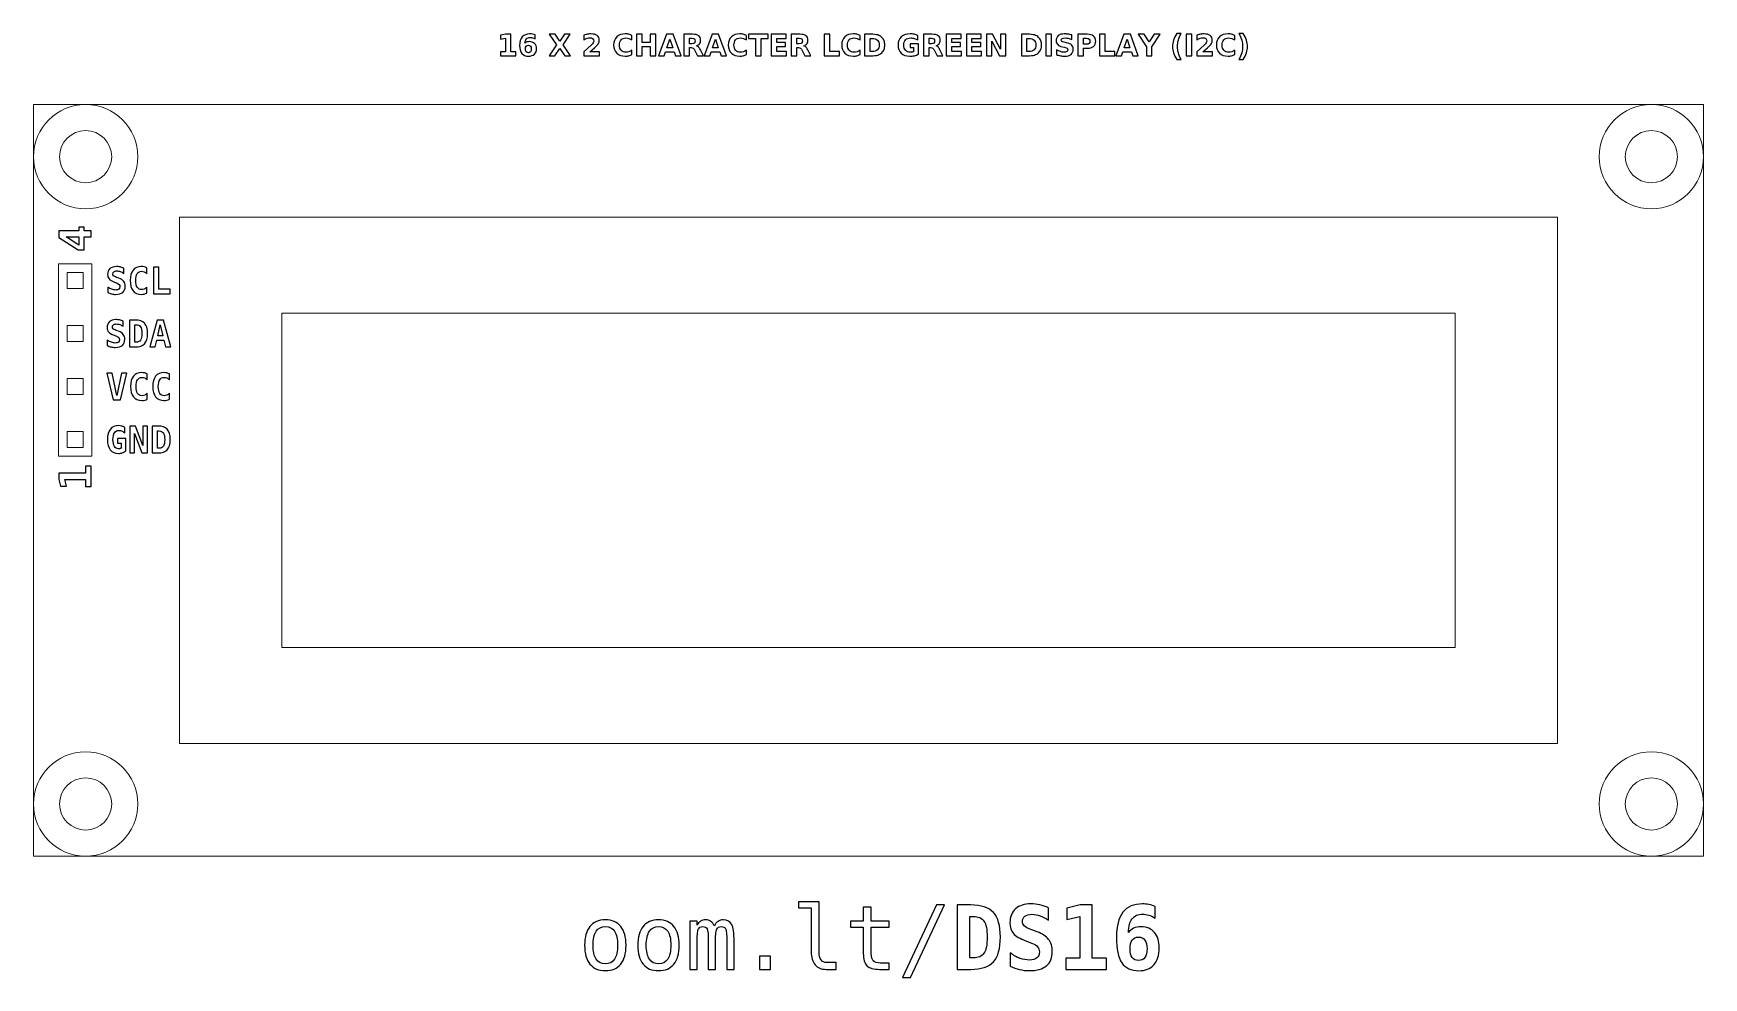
# Model space of a CAD drawing. Header units: centimetres. Extents: x -14.5 to -6.5, y -17.23 to -12.71.
import ezdxf

# ---------------------------------------------------------------- set-up
doc = ezdxf.new("R2010")
doc.units = ezdxf.units.CM
doc.header["$MEASUREMENT"] = 0
doc.layers.add('Layer 1', color=7, linetype='Continuous')

msp = doc.modelspace()

# ---------------------------------------------------------------- linework, layer by layer
at = {"layer": 'Layer 1', "color": 250}
for points, knots in [([(-12.26189, -12.7984), (-12.26189, -12.7984), (-12.23846, -12.7984), (-12.23846, -12.7984), (-12.23846, -12.7984), (-12.23846, -12.7984), (-12.23846, -12.73191), (-12.23846, -12.73191), (-12.23846, -12.73191), (-12.23846, -12.73191), (-12.2625, -12.73688), (-12.2625, -12.73688), (-12.2625, -12.73688), (-12.2625, -12.73688), (-12.2625, -12.71881), (-12.2625, -12.71881), (-12.2625, -12.71881), (-12.2625, -12.71881), (-12.2386, -12.71385), (-12.2386, -12.71385), (-12.2386, -12.71385), (-12.2386, -12.71385), (-12.21339, -12.71385), (-12.21339, -12.71385), (-12.21339, -12.71385), (-12.21339, -12.71385), (-12.21339, -12.7984), (-12.21339, -12.7984), (-12.21339, -12.7984), (-12.21339, -12.7984), (-12.18997, -12.7984), (-12.18997, -12.7984), (-12.18997, -12.7984), (-12.18997, -12.7984), (-12.18997, -12.81672), (-12.18997, -12.81672), (-12.18997, -12.81672), (-12.18997, -12.81672), (-12.26189, -12.81672), (-12.26189, -12.81672), (-12.26189, -12.81672), (-12.26189, -12.81672), (-12.26189, -12.7984), (-12.26189, -12.7984)], [0, 0, 0, 0, 0.0909091, 0.0909091, 0.0909091, 0.0909091, 0.1818182, 0.1818182, 0.1818182, 0.1818182, 0.2727273, 0.2727273, 0.2727273, 0.2727273, 0.3636364, 0.3636364, 0.3636364, 0.3636364, 0.4545455, 0.4545455, 0.4545455, 0.4545455, 0.5454545, 0.5454545, 0.5454545, 0.5454545, 0.6363636, 0.6363636, 0.6363636, 0.6363636, 0.7272727, 0.7272727, 0.7272727, 0.7272727, 0.8181818, 0.8181818, 0.8181818, 0.8181818, 0.9090909, 0.9090909, 0.9090909, 0.9090909, 1, 1, 1, 1]), ([(-12.09639, -12.71653), (-12.09639, -12.71653), (-12.09639, -12.73556), (-12.09639, -12.73556), (-12.09639, -12.73556), (-12.10076, -12.73349), (-12.10485, -12.73196), (-12.10871, -12.73097), (-12.10871, -12.73097), (-12.11257, -12.72998), (-12.11635, -12.72949), (-12.12002, -12.72949), (-12.12002, -12.72949), (-12.12793, -12.72949), (-12.13406, -12.73168), (-12.13848, -12.73608), (-12.13848, -12.73608), (-12.14288, -12.74045), (-12.14547, -12.74696), (-12.1462, -12.7556), (-12.1462, -12.7556), (-12.14317, -12.75336), (-12.13987, -12.75167), (-12.13634, -12.75054), (-12.13634, -12.75054), (-12.13282, -12.74941), (-12.12896, -12.74885), (-12.12477, -12.74885), (-12.12477, -12.74885), (-12.11426, -12.74885), (-12.10577, -12.75193), (-12.09933, -12.75809), (-12.09933, -12.75809), (-12.09286, -12.76423), (-12.08964, -12.77229), (-12.08964, -12.78227), (-12.08964, -12.78227), (-12.08964, -12.7933), (-12.09324, -12.80212), (-12.10046, -12.80877), (-12.10046, -12.80877), (-12.10765, -12.8154), (-12.11734, -12.81872), (-12.12945, -12.81872), (-12.12945, -12.81872), (-12.14281, -12.81872), (-12.15316, -12.8142), (-12.1605, -12.80517), (-12.1605, -12.80517), (-12.16781, -12.79616), (-12.17148, -12.78335), (-12.17148, -12.76677), (-12.17148, -12.76677), (-12.17148, -12.74979), (-12.1672, -12.73643), (-12.15864, -12.72672), (-12.15864, -12.72672), (-12.15006, -12.717), (-12.13832, -12.71213), (-12.12339, -12.71213), (-12.12339, -12.71213), (-12.11866, -12.71213), (-12.11407, -12.71251), (-12.1096, -12.71324), (-12.1096, -12.71324), (-12.10516, -12.71397), (-12.10076, -12.71507), (-12.09639, -12.71653)], [0, 0, 0, 0, 0.0588235, 0.0588235, 0.0588235, 0.0588235, 0.1176471, 0.1176471, 0.1176471, 0.1176471, 0.1764706, 0.1764706, 0.1764706, 0.1764706, 0.2352941, 0.2352941, 0.2352941, 0.2352941, 0.2941176, 0.2941176, 0.2941176, 0.2941176, 0.3529412, 0.3529412, 0.3529412, 0.3529412, 0.4117647, 0.4117647, 0.4117647, 0.4117647, 0.4705882, 0.4705882, 0.4705882, 0.4705882, 0.5294118, 0.5294118, 0.5294118, 0.5294118, 0.5882353, 0.5882353, 0.5882353, 0.5882353, 0.6470588, 0.6470588, 0.6470588, 0.6470588, 0.7058824, 0.7058824, 0.7058824, 0.7058824, 0.7647059, 0.7647059, 0.7647059, 0.7647059, 0.8235294, 0.8235294, 0.8235294, 0.8235294, 0.8823529, 0.8823529, 0.8823529, 0.8823529, 0.9411765, 0.9411765, 0.9411765, 0.9411765, 1, 1, 1, 1]), ([(-11.96264, -12.76423), (-11.96264, -12.76423), (-11.92694, -12.81672), (-11.92694, -12.81672), (-11.92694, -12.81672), (-11.92694, -12.81672), (-11.95457, -12.81672), (-11.95457, -12.81672), (-11.95457, -12.81672), (-11.95457, -12.81672), (-11.97861, -12.78158), (-11.97861, -12.78158), (-11.97861, -12.78158), (-11.97861, -12.78158), (-12.00245, -12.81672), (-12.00245, -12.81672), (-12.00245, -12.81672), (-12.00245, -12.81672), (-12.03023, -12.81672), (-12.03023, -12.81672), (-12.03023, -12.81672), (-12.03023, -12.81672), (-11.99453, -12.76423), (-11.99453, -12.76423), (-11.99453, -12.76423), (-11.99453, -12.76423), (-12.02884, -12.71385), (-12.02884, -12.71385), (-12.02884, -12.71385), (-12.02884, -12.71385), (-12.00114, -12.71385), (-12.00114, -12.71385), (-12.00114, -12.71385), (-12.00114, -12.71385), (-11.97861, -12.74699), (-11.97861, -12.74699), (-11.97861, -12.74699), (-11.97861, -12.74699), (-11.95615, -12.71385), (-11.95615, -12.71385), (-11.95615, -12.71385), (-11.95615, -12.71385), (-11.92832, -12.71385), (-11.92832, -12.71385), (-11.92832, -12.71385), (-11.92832, -12.71385), (-11.96264, -12.76423), (-11.96264, -12.76423)], [0, 0, 0, 0, 0.0833333, 0.0833333, 0.0833333, 0.0833333, 0.1666667, 0.1666667, 0.1666667, 0.1666667, 0.25, 0.25, 0.25, 0.25, 0.3333333, 0.3333333, 0.3333333, 0.3333333, 0.4166667, 0.4166667, 0.4166667, 0.4166667, 0.5, 0.5, 0.5, 0.5, 0.5833333, 0.5833333, 0.5833333, 0.5833333, 0.6666667, 0.6666667, 0.6666667, 0.6666667, 0.75, 0.75, 0.75, 0.75, 0.8333333, 0.8333333, 0.8333333, 0.8333333, 0.9166667, 0.9166667, 0.9166667, 0.9166667, 1, 1, 1, 1]), ([(-11.83432, -12.79722), (-11.83432, -12.79722), (-11.78904, -12.79722), (-11.78904, -12.79722), (-11.78904, -12.79722), (-11.78904, -12.79722), (-11.78904, -12.81672), (-11.78904, -12.81672), (-11.78904, -12.81672), (-11.78904, -12.81672), (-11.86381, -12.81672), (-11.86381, -12.81672), (-11.86381, -12.81672), (-11.86381, -12.81672), (-11.86381, -12.79722), (-11.86381, -12.79722), (-11.86381, -12.79722), (-11.86381, -12.79722), (-11.82625, -12.76409), (-11.82625, -12.76409), (-11.82625, -12.76409), (-11.82289, -12.76105), (-11.82042, -12.75809), (-11.81882, -12.7552), (-11.81882, -12.7552), (-11.8172, -12.7523), (-11.8164, -12.74929), (-11.8164, -12.74616), (-11.8164, -12.74616), (-11.8164, -12.74134), (-11.81802, -12.73746), (-11.82126, -12.73452), (-11.82126, -12.73452), (-11.82449, -12.73158), (-11.82879, -12.73013), (-11.83418, -12.73013), (-11.83418, -12.73013), (-11.83831, -12.73013), (-11.84283, -12.73102), (-11.84775, -12.73278), (-11.84775, -12.73278), (-11.85266, -12.73455), (-11.85793, -12.73718), (-11.86353, -12.74066), (-11.86353, -12.74066), (-11.86353, -12.74066), (-11.86353, -12.71806), (-11.86353, -12.71806), (-11.86353, -12.71806), (-11.85755, -12.71609), (-11.85165, -12.71458), (-11.84582, -12.71355), (-11.84582, -12.71355), (-11.83998, -12.71251), (-11.83427, -12.71199), (-11.82865, -12.71199), (-11.82865, -12.71199), (-11.81635, -12.71199), (-11.80678, -12.7147), (-11.79996, -12.72013), (-11.79996, -12.72013), (-11.79314, -12.72554), (-11.78973, -12.73309), (-11.78973, -12.7428), (-11.78973, -12.7428), (-11.78973, -12.7484), (-11.79118, -12.75362), (-11.79408, -12.75847), (-11.79408, -12.75847), (-11.79697, -12.76331), (-11.80306, -12.7698), (-11.81233, -12.77794), (-11.81233, -12.77794), (-11.81233, -12.77794), (-11.83432, -12.79722), (-11.83432, -12.79722)], [0, 0, 0, 0, 0.0526316, 0.0526316, 0.0526316, 0.0526316, 0.1052632, 0.1052632, 0.1052632, 0.1052632, 0.1578947, 0.1578947, 0.1578947, 0.1578947, 0.2105263, 0.2105263, 0.2105263, 0.2105263, 0.2631579, 0.2631579, 0.2631579, 0.2631579, 0.3157895, 0.3157895, 0.3157895, 0.3157895, 0.3684211, 0.3684211, 0.3684211, 0.3684211, 0.4210526, 0.4210526, 0.4210526, 0.4210526, 0.4736842, 0.4736842, 0.4736842, 0.4736842, 0.5263158, 0.5263158, 0.5263158, 0.5263158, 0.5789474, 0.5789474, 0.5789474, 0.5789474, 0.6315789, 0.6315789, 0.6315789, 0.6315789, 0.6842105, 0.6842105, 0.6842105, 0.6842105, 0.7368421, 0.7368421, 0.7368421, 0.7368421, 0.7894737, 0.7894737, 0.7894737, 0.7894737, 0.8421053, 0.8421053, 0.8421053, 0.8421053, 0.8947368, 0.8947368, 0.8947368, 0.8947368, 0.9473684, 0.9473684, 0.9473684, 0.9473684, 1, 1, 1, 1]), ([(-11.63312, -12.81108), (-11.63798, -12.81359), (-11.64306, -12.8155), (-11.64836, -12.81679), (-11.64836, -12.81679), (-11.65362, -12.81808), (-11.65915, -12.81872), (-11.66489, -12.81872), (-11.66489, -12.81872), (-11.68201, -12.81872), (-11.69558, -12.81392), (-11.7056, -12.80435), (-11.7056, -12.80435), (-11.71562, -12.79478), (-11.72063, -12.7818), (-11.72063, -12.76538), (-11.72063, -12.76538), (-11.72063, -12.74894), (-11.71562, -12.73593), (-11.7056, -12.72636), (-11.7056, -12.72636), (-11.69558, -12.71679), (-11.68201, -12.71199), (-11.66489, -12.71199), (-11.66489, -12.71199), (-11.65915, -12.71199), (-11.65362, -12.71263), (-11.64836, -12.71392), (-11.64836, -12.71392), (-11.64306, -12.71521), (-11.63798, -12.71712), (-11.63312, -12.71964), (-11.63312, -12.71964), (-11.63312, -12.71964), (-11.63312, -12.74092), (-11.63312, -12.74092), (-11.63312, -12.74092), (-11.63803, -12.73756), (-11.64288, -12.73511), (-11.64765, -12.73356), (-11.64765, -12.73356), (-11.65242, -12.73198), (-11.65746, -12.73121), (-11.66275, -12.73121), (-11.66275, -12.73121), (-11.6722, -12.73121), (-11.67966, -12.73424), (-11.68507, -12.74031), (-11.68507, -12.74031), (-11.6905, -12.74638), (-11.69321, -12.75473), (-11.69321, -12.76538), (-11.69321, -12.76538), (-11.69321, -12.77601), (-11.6905, -12.78434), (-11.68507, -12.7904), (-11.68507, -12.7904), (-11.67966, -12.79647), (-11.6722, -12.7995), (-11.66275, -12.7995), (-11.66275, -12.7995), (-11.65746, -12.7995), (-11.65242, -12.79873), (-11.64765, -12.79715), (-11.64765, -12.79715), (-11.64288, -12.7956), (-11.63803, -12.79315), (-11.63312, -12.78979), (-11.63312, -12.78979), (-11.63312, -12.78979), (-11.63312, -12.81108), (-11.63312, -12.81108)], [0, 0, 0, 0, 0.0555556, 0.0555556, 0.0555556, 0.0555556, 0.1111111, 0.1111111, 0.1111111, 0.1111111, 0.1666667, 0.1666667, 0.1666667, 0.1666667, 0.2222222, 0.2222222, 0.2222222, 0.2222222, 0.2777778, 0.2777778, 0.2777778, 0.2777778, 0.3333333, 0.3333333, 0.3333333, 0.3333333, 0.3888889, 0.3888889, 0.3888889, 0.3888889, 0.4444444, 0.4444444, 0.4444444, 0.4444444, 0.5, 0.5, 0.5, 0.5, 0.5555556, 0.5555556, 0.5555556, 0.5555556, 0.6111111, 0.6111111, 0.6111111, 0.6111111, 0.6666667, 0.6666667, 0.6666667, 0.6666667, 0.7222222, 0.7222222, 0.7222222, 0.7222222, 0.7777778, 0.7777778, 0.7777778, 0.7777778, 0.8333333, 0.8333333, 0.8333333, 0.8333333, 0.8888889, 0.8888889, 0.8888889, 0.8888889, 0.9444444, 0.9444444, 0.9444444, 0.9444444, 1, 1, 1, 1]), ([(-11.61115, -12.71385), (-11.61115, -12.71385), (-11.58462, -12.71385), (-11.58462, -12.71385), (-11.58462, -12.71385), (-11.58462, -12.71385), (-11.58462, -12.75306), (-11.58462, -12.75306), (-11.58462, -12.75306), (-11.58462, -12.75306), (-11.54549, -12.75306), (-11.54549, -12.75306), (-11.54549, -12.75306), (-11.54549, -12.75306), (-11.54549, -12.71385), (-11.54549, -12.71385), (-11.54549, -12.71385), (-11.54549, -12.71385), (-11.51896, -12.71385), (-11.51896, -12.71385), (-11.51896, -12.71385), (-11.51896, -12.71385), (-11.51896, -12.81672), (-11.51896, -12.81672), (-11.51896, -12.81672), (-11.51896, -12.81672), (-11.54549, -12.81672), (-11.54549, -12.81672), (-11.54549, -12.81672), (-11.54549, -12.81672), (-11.54549, -12.77312), (-11.54549, -12.77312), (-11.54549, -12.77312), (-11.54549, -12.77312), (-11.58462, -12.77312), (-11.58462, -12.77312), (-11.58462, -12.77312), (-11.58462, -12.77312), (-11.58462, -12.81672), (-11.58462, -12.81672), (-11.58462, -12.81672), (-11.58462, -12.81672), (-11.61115, -12.81672), (-11.61115, -12.81672), (-11.61115, -12.81672), (-11.61115, -12.81672), (-11.61115, -12.71385), (-11.61115, -12.71385)], [0, 0, 0, 0, 0.0833333, 0.0833333, 0.0833333, 0.0833333, 0.1666667, 0.1666667, 0.1666667, 0.1666667, 0.25, 0.25, 0.25, 0.25, 0.3333333, 0.3333333, 0.3333333, 0.3333333, 0.4166667, 0.4166667, 0.4166667, 0.4166667, 0.5, 0.5, 0.5, 0.5, 0.5833333, 0.5833333, 0.5833333, 0.5833333, 0.6666667, 0.6666667, 0.6666667, 0.6666667, 0.75, 0.75, 0.75, 0.75, 0.8333333, 0.8333333, 0.8333333, 0.8333333, 0.9166667, 0.9166667, 0.9166667, 0.9166667, 1, 1, 1, 1]), ([(-11.43064, -12.798), (-11.43064, -12.798), (-11.47213, -12.798), (-11.47213, -12.798), (-11.47213, -12.798), (-11.47213, -12.798), (-11.47867, -12.81672), (-11.47867, -12.81672), (-11.47867, -12.81672), (-11.47867, -12.81672), (-11.50534, -12.81672), (-11.50534, -12.81672), (-11.50534, -12.81672), (-11.50534, -12.81672), (-11.46724, -12.71385), (-11.46724, -12.71385), (-11.46724, -12.71385), (-11.46724, -12.71385), (-11.43561, -12.71385), (-11.43561, -12.71385), (-11.43561, -12.71385), (-11.43561, -12.71385), (-11.39751, -12.81672), (-11.39751, -12.81672), (-11.39751, -12.81672), (-11.39751, -12.81672), (-11.42418, -12.81672), (-11.42418, -12.81672), (-11.42418, -12.81672), (-11.42418, -12.81672), (-11.43064, -12.798), (-11.43064, -12.798)], [0, 0, 0, 0, 0.125, 0.125, 0.125, 0.125, 0.25, 0.25, 0.25, 0.25, 0.375, 0.375, 0.375, 0.375, 0.5, 0.5, 0.5, 0.5, 0.625, 0.625, 0.625, 0.625, 0.75, 0.75, 0.75, 0.75, 0.875, 0.875, 0.875, 0.875, 1, 1, 1, 1]), ([(-11.35731, -12.7778), (-11.35731, -12.7778), (-11.35731, -12.81672), (-11.35731, -12.81672), (-11.35731, -12.81672), (-11.35731, -12.81672), (-11.38384, -12.81672), (-11.38384, -12.81672), (-11.38384, -12.81672), (-11.38384, -12.81672), (-11.38384, -12.71385), (-11.38384, -12.71385), (-11.38384, -12.71385), (-11.38384, -12.71385), (-11.34332, -12.71385), (-11.34332, -12.71385), (-11.34332, -12.71385), (-11.32977, -12.71385), (-11.31982, -12.71613), (-11.31352, -12.72067), (-11.31352, -12.72067), (-11.3072, -12.72521), (-11.30404, -12.73241), (-11.30404, -12.74224), (-11.30404, -12.74224), (-11.30404, -12.74903), (-11.30569, -12.75463), (-11.30896, -12.75898), (-11.30896, -12.75898), (-11.31225, -12.76336), (-11.31721, -12.76658), (-11.32382, -12.76863), (-11.32382, -12.76863), (-11.3202, -12.76947), (-11.31693, -12.77133), (-11.31406, -12.77425), (-11.31406, -12.77425), (-11.31119, -12.77716), (-11.3083, -12.78158), (-11.30536, -12.78751), (-11.30536, -12.78751), (-11.30536, -12.78751), (-11.29094, -12.81672), (-11.29094, -12.81672), (-11.29094, -12.81672), (-11.29094, -12.81672), (-11.31921, -12.81672), (-11.31921, -12.81672), (-11.31921, -12.81672), (-11.31921, -12.81672), (-11.33175, -12.79116), (-11.33175, -12.79116), (-11.33175, -12.79116), (-11.33426, -12.78603), (-11.33683, -12.7825), (-11.33944, -12.78062), (-11.33944, -12.78062), (-11.34203, -12.77874), (-11.34548, -12.7778), (-11.34981, -12.7778), (-11.34981, -12.7778), (-11.34981, -12.7778), (-11.35731, -12.7778), (-11.35731, -12.7778)], [0, 0, 0, 0, 0.0625, 0.0625, 0.0625, 0.0625, 0.125, 0.125, 0.125, 0.125, 0.1875, 0.1875, 0.1875, 0.1875, 0.25, 0.25, 0.25, 0.25, 0.3125, 0.3125, 0.3125, 0.3125, 0.375, 0.375, 0.375, 0.375, 0.4375, 0.4375, 0.4375, 0.4375, 0.5, 0.5, 0.5, 0.5, 0.5625, 0.5625, 0.5625, 0.5625, 0.625, 0.625, 0.625, 0.625, 0.6875, 0.6875, 0.6875, 0.6875, 0.75, 0.75, 0.75, 0.75, 0.8125, 0.8125, 0.8125, 0.8125, 0.875, 0.875, 0.875, 0.875, 0.9375, 0.9375, 0.9375, 0.9375, 1, 1, 1, 1]), ([(-11.21277, -12.798), (-11.21277, -12.798), (-11.25426, -12.798), (-11.25426, -12.798), (-11.25426, -12.798), (-11.25426, -12.798), (-11.2608, -12.81672), (-11.2608, -12.81672), (-11.2608, -12.81672), (-11.2608, -12.81672), (-11.28747, -12.81672), (-11.28747, -12.81672), (-11.28747, -12.81672), (-11.28747, -12.81672), (-11.24937, -12.71385), (-11.24937, -12.71385), (-11.24937, -12.71385), (-11.24937, -12.71385), (-11.21774, -12.71385), (-11.21774, -12.71385), (-11.21774, -12.71385), (-11.21774, -12.71385), (-11.17964, -12.81672), (-11.17964, -12.81672), (-11.17964, -12.81672), (-11.17964, -12.81672), (-11.20631, -12.81672), (-11.20631, -12.81672), (-11.20631, -12.81672), (-11.20631, -12.81672), (-11.21277, -12.798), (-11.21277, -12.798)], [0, 0, 0, 0, 0.125, 0.125, 0.125, 0.125, 0.25, 0.25, 0.25, 0.25, 0.375, 0.375, 0.375, 0.375, 0.5, 0.5, 0.5, 0.5, 0.625, 0.625, 0.625, 0.625, 0.75, 0.75, 0.75, 0.75, 0.875, 0.875, 0.875, 0.875, 1, 1, 1, 1]), ([(-11.08439, -12.81108), (-11.08925, -12.81359), (-11.09433, -12.8155), (-11.09963, -12.81679), (-11.09963, -12.81679), (-11.10489, -12.81808), (-11.11042, -12.81872), (-11.11616, -12.81872), (-11.11616, -12.81872), (-11.13328, -12.81872), (-11.14685, -12.81392), (-11.15687, -12.80435), (-11.15687, -12.80435), (-11.16689, -12.79478), (-11.1719, -12.7818), (-11.1719, -12.76538), (-11.1719, -12.76538), (-11.1719, -12.74894), (-11.16689, -12.73593), (-11.15687, -12.72636), (-11.15687, -12.72636), (-11.14685, -12.71679), (-11.13328, -12.71199), (-11.11616, -12.71199), (-11.11616, -12.71199), (-11.11042, -12.71199), (-11.10489, -12.71263), (-11.09963, -12.71392), (-11.09963, -12.71392), (-11.09433, -12.71521), (-11.08925, -12.71712), (-11.08439, -12.71964), (-11.08439, -12.71964), (-11.08439, -12.71964), (-11.08439, -12.74092), (-11.08439, -12.74092), (-11.08439, -12.74092), (-11.0893, -12.73756), (-11.09415, -12.73511), (-11.09892, -12.73356), (-11.09892, -12.73356), (-11.10369, -12.73198), (-11.10873, -12.73121), (-11.11402, -12.73121), (-11.11402, -12.73121), (-11.12347, -12.73121), (-11.13093, -12.73424), (-11.13634, -12.74031), (-11.13634, -12.74031), (-11.14177, -12.74638), (-11.14448, -12.75473), (-11.14448, -12.76538), (-11.14448, -12.76538), (-11.14448, -12.77601), (-11.14177, -12.78434), (-11.13634, -12.7904), (-11.13634, -12.7904), (-11.13093, -12.79647), (-11.12347, -12.7995), (-11.11402, -12.7995), (-11.11402, -12.7995), (-11.10873, -12.7995), (-11.10369, -12.79873), (-11.09892, -12.79715), (-11.09892, -12.79715), (-11.09415, -12.7956), (-11.0893, -12.79315), (-11.08439, -12.78979), (-11.08439, -12.78979), (-11.08439, -12.78979), (-11.08439, -12.81108), (-11.08439, -12.81108)], [0, 0, 0, 0, 0.0555556, 0.0555556, 0.0555556, 0.0555556, 0.1111111, 0.1111111, 0.1111111, 0.1111111, 0.1666667, 0.1666667, 0.1666667, 0.1666667, 0.2222222, 0.2222222, 0.2222222, 0.2222222, 0.2777778, 0.2777778, 0.2777778, 0.2777778, 0.3333333, 0.3333333, 0.3333333, 0.3333333, 0.3888889, 0.3888889, 0.3888889, 0.3888889, 0.4444444, 0.4444444, 0.4444444, 0.4444444, 0.5, 0.5, 0.5, 0.5, 0.5555556, 0.5555556, 0.5555556, 0.5555556, 0.6111111, 0.6111111, 0.6111111, 0.6111111, 0.6666667, 0.6666667, 0.6666667, 0.6666667, 0.7222222, 0.7222222, 0.7222222, 0.7222222, 0.7777778, 0.7777778, 0.7777778, 0.7777778, 0.8333333, 0.8333333, 0.8333333, 0.8333333, 0.8888889, 0.8888889, 0.8888889, 0.8888889, 0.9444444, 0.9444444, 0.9444444, 0.9444444, 1, 1, 1, 1]), ([(-11.0747, -12.71385), (-11.0747, -12.71385), (-10.9799, -12.71385), (-10.9799, -12.71385), (-10.9799, -12.71385), (-10.9799, -12.71385), (-10.9799, -12.73391), (-10.9799, -12.73391), (-10.9799, -12.73391), (-10.9799, -12.73391), (-11.014, -12.73391), (-11.014, -12.73391), (-11.014, -12.73391), (-11.014, -12.73391), (-11.014, -12.81672), (-11.014, -12.81672), (-11.014, -12.81672), (-11.014, -12.81672), (-11.04053, -12.81672), (-11.04053, -12.81672), (-11.04053, -12.81672), (-11.04053, -12.81672), (-11.04053, -12.73391), (-11.04053, -12.73391), (-11.04053, -12.73391), (-11.04053, -12.73391), (-11.0747, -12.73391), (-11.0747, -12.73391), (-11.0747, -12.73391), (-11.0747, -12.73391), (-11.0747, -12.71385), (-11.0747, -12.71385)], [0, 0, 0, 0, 0.125, 0.125, 0.125, 0.125, 0.25, 0.25, 0.25, 0.25, 0.375, 0.375, 0.375, 0.375, 0.5, 0.5, 0.5, 0.5, 0.625, 0.625, 0.625, 0.625, 0.75, 0.75, 0.75, 0.75, 0.875, 0.875, 0.875, 0.875, 1, 1, 1, 1]), ([(-10.96616, -12.71385), (-10.96616, -12.71385), (-10.89457, -12.71385), (-10.89457, -12.71385), (-10.89457, -12.71385), (-10.89457, -12.71385), (-10.89457, -12.73391), (-10.89457, -12.73391), (-10.89457, -12.73391), (-10.89457, -12.73391), (-10.93963, -12.73391), (-10.93963, -12.73391), (-10.93963, -12.73391), (-10.93963, -12.73391), (-10.93963, -12.75306), (-10.93963, -12.75306), (-10.93963, -12.75306), (-10.93963, -12.75306), (-10.89728, -12.75306), (-10.89728, -12.75306), (-10.89728, -12.75306), (-10.89728, -12.75306), (-10.89728, -12.77312), (-10.89728, -12.77312), (-10.89728, -12.77312), (-10.89728, -12.77312), (-10.93963, -12.77312), (-10.93963, -12.77312), (-10.93963, -12.77312), (-10.93963, -12.77312), (-10.93963, -12.79666), (-10.93963, -12.79666), (-10.93963, -12.79666), (-10.93963, -12.79666), (-10.89307, -12.79666), (-10.89307, -12.79666), (-10.89307, -12.79666), (-10.89307, -12.79666), (-10.89307, -12.81672), (-10.89307, -12.81672), (-10.89307, -12.81672), (-10.89307, -12.81672), (-10.96616, -12.81672), (-10.96616, -12.81672), (-10.96616, -12.81672), (-10.96616, -12.81672), (-10.96616, -12.71385), (-10.96616, -12.71385)], [0, 0, 0, 0, 0.0833333, 0.0833333, 0.0833333, 0.0833333, 0.1666667, 0.1666667, 0.1666667, 0.1666667, 0.25, 0.25, 0.25, 0.25, 0.3333333, 0.3333333, 0.3333333, 0.3333333, 0.4166667, 0.4166667, 0.4166667, 0.4166667, 0.5, 0.5, 0.5, 0.5, 0.5833333, 0.5833333, 0.5833333, 0.5833333, 0.6666667, 0.6666667, 0.6666667, 0.6666667, 0.75, 0.75, 0.75, 0.75, 0.8333333, 0.8333333, 0.8333333, 0.8333333, 0.9166667, 0.9166667, 0.9166667, 0.9166667, 1, 1, 1, 1]), ([(-10.84323, -12.7778), (-10.84323, -12.7778), (-10.84323, -12.81672), (-10.84323, -12.81672), (-10.84323, -12.81672), (-10.84323, -12.81672), (-10.86976, -12.81672), (-10.86976, -12.81672), (-10.86976, -12.81672), (-10.86976, -12.81672), (-10.86976, -12.71385), (-10.86976, -12.71385), (-10.86976, -12.71385), (-10.86976, -12.71385), (-10.82924, -12.71385), (-10.82924, -12.71385), (-10.82924, -12.71385), (-10.81569, -12.71385), (-10.80574, -12.71613), (-10.79944, -12.72067), (-10.79944, -12.72067), (-10.79312, -12.72521), (-10.78996, -12.73241), (-10.78996, -12.74224), (-10.78996, -12.74224), (-10.78996, -12.74903), (-10.79161, -12.75463), (-10.79488, -12.75898), (-10.79488, -12.75898), (-10.79817, -12.76336), (-10.80313, -12.76658), (-10.80974, -12.76863), (-10.80974, -12.76863), (-10.80612, -12.76947), (-10.80285, -12.77133), (-10.79998, -12.77425), (-10.79998, -12.77425), (-10.79711, -12.77716), (-10.79422, -12.78158), (-10.79128, -12.78751), (-10.79128, -12.78751), (-10.79128, -12.78751), (-10.77686, -12.81672), (-10.77686, -12.81672), (-10.77686, -12.81672), (-10.77686, -12.81672), (-10.80513, -12.81672), (-10.80513, -12.81672), (-10.80513, -12.81672), (-10.80513, -12.81672), (-10.81767, -12.79116), (-10.81767, -12.79116), (-10.81767, -12.79116), (-10.82018, -12.78603), (-10.82275, -12.7825), (-10.82536, -12.78062), (-10.82536, -12.78062), (-10.82795, -12.77874), (-10.8314, -12.7778), (-10.83573, -12.7778), (-10.83573, -12.7778), (-10.83573, -12.7778), (-10.84323, -12.7778), (-10.84323, -12.7778)], [0, 0, 0, 0, 0.0625, 0.0625, 0.0625, 0.0625, 0.125, 0.125, 0.125, 0.125, 0.1875, 0.1875, 0.1875, 0.1875, 0.25, 0.25, 0.25, 0.25, 0.3125, 0.3125, 0.3125, 0.3125, 0.375, 0.375, 0.375, 0.375, 0.4375, 0.4375, 0.4375, 0.4375, 0.5, 0.5, 0.5, 0.5, 0.5625, 0.5625, 0.5625, 0.5625, 0.625, 0.625, 0.625, 0.625, 0.6875, 0.6875, 0.6875, 0.6875, 0.75, 0.75, 0.75, 0.75, 0.8125, 0.8125, 0.8125, 0.8125, 0.875, 0.875, 0.875, 0.875, 0.9375, 0.9375, 0.9375, 0.9375, 1, 1, 1, 1]), ([(-10.71198, -12.71385), (-10.71198, -12.71385), (-10.68545, -12.71385), (-10.68545, -12.71385), (-10.68545, -12.71385), (-10.68545, -12.71385), (-10.68545, -12.79666), (-10.68545, -12.79666), (-10.68545, -12.79666), (-10.68545, -12.79666), (-10.63889, -12.79666), (-10.63889, -12.79666), (-10.63889, -12.79666), (-10.63889, -12.79666), (-10.63889, -12.81672), (-10.63889, -12.81672), (-10.63889, -12.81672), (-10.63889, -12.81672), (-10.71198, -12.81672), (-10.71198, -12.81672), (-10.71198, -12.81672), (-10.71198, -12.81672), (-10.71198, -12.71385), (-10.71198, -12.71385)], [0, 0, 0, 0, 0.1666667, 0.1666667, 0.1666667, 0.1666667, 0.3333333, 0.3333333, 0.3333333, 0.3333333, 0.5, 0.5, 0.5, 0.5, 0.6666667, 0.6666667, 0.6666667, 0.6666667, 0.8333333, 0.8333333, 0.8333333, 0.8333333, 1, 1, 1, 1]), ([(-10.54049, -12.81108), (-10.54535, -12.81359), (-10.55043, -12.8155), (-10.55573, -12.81679), (-10.55573, -12.81679), (-10.56099, -12.81808), (-10.56652, -12.81872), (-10.57226, -12.81872), (-10.57226, -12.81872), (-10.58938, -12.81872), (-10.60295, -12.81392), (-10.61297, -12.80435), (-10.61297, -12.80435), (-10.62299, -12.79478), (-10.628, -12.7818), (-10.628, -12.76538), (-10.628, -12.76538), (-10.628, -12.74894), (-10.62299, -12.73593), (-10.61297, -12.72636), (-10.61297, -12.72636), (-10.60295, -12.71679), (-10.58938, -12.71199), (-10.57226, -12.71199), (-10.57226, -12.71199), (-10.56652, -12.71199), (-10.56099, -12.71263), (-10.55573, -12.71392), (-10.55573, -12.71392), (-10.55043, -12.71521), (-10.54535, -12.71712), (-10.54049, -12.71964), (-10.54049, -12.71964), (-10.54049, -12.71964), (-10.54049, -12.74092), (-10.54049, -12.74092), (-10.54049, -12.74092), (-10.5454, -12.73756), (-10.55025, -12.73511), (-10.55502, -12.73356), (-10.55502, -12.73356), (-10.55979, -12.73198), (-10.56483, -12.73121), (-10.57012, -12.73121), (-10.57012, -12.73121), (-10.57957, -12.73121), (-10.58703, -12.73424), (-10.59244, -12.74031), (-10.59244, -12.74031), (-10.59787, -12.74638), (-10.60058, -12.75473), (-10.60058, -12.76538), (-10.60058, -12.76538), (-10.60058, -12.77601), (-10.59787, -12.78434), (-10.59244, -12.7904), (-10.59244, -12.7904), (-10.58703, -12.79647), (-10.57957, -12.7995), (-10.57012, -12.7995), (-10.57012, -12.7995), (-10.56483, -12.7995), (-10.55979, -12.79873), (-10.55502, -12.79715), (-10.55502, -12.79715), (-10.55025, -12.7956), (-10.5454, -12.79315), (-10.54049, -12.78979), (-10.54049, -12.78979), (-10.54049, -12.78979), (-10.54049, -12.81108), (-10.54049, -12.81108)], [0, 0, 0, 0, 0.0555556, 0.0555556, 0.0555556, 0.0555556, 0.1111111, 0.1111111, 0.1111111, 0.1111111, 0.1666667, 0.1666667, 0.1666667, 0.1666667, 0.2222222, 0.2222222, 0.2222222, 0.2222222, 0.2777778, 0.2777778, 0.2777778, 0.2777778, 0.3333333, 0.3333333, 0.3333333, 0.3333333, 0.3888889, 0.3888889, 0.3888889, 0.3888889, 0.4444444, 0.4444444, 0.4444444, 0.4444444, 0.5, 0.5, 0.5, 0.5, 0.5555556, 0.5555556, 0.5555556, 0.5555556, 0.6111111, 0.6111111, 0.6111111, 0.6111111, 0.6666667, 0.6666667, 0.6666667, 0.6666667, 0.7222222, 0.7222222, 0.7222222, 0.7222222, 0.7777778, 0.7777778, 0.7777778, 0.7777778, 0.8333333, 0.8333333, 0.8333333, 0.8333333, 0.8888889, 0.8888889, 0.8888889, 0.8888889, 0.9444444, 0.9444444, 0.9444444, 0.9444444, 1, 1, 1, 1]), ([(-10.51852, -12.71385), (-10.51852, -12.71385), (-10.49053, -12.71385), (-10.49053, -12.71385), (-10.49053, -12.71385), (-10.47492, -12.71385), (-10.4633, -12.71496), (-10.45566, -12.71719), (-10.45566, -12.71719), (-10.44801, -12.71942), (-10.44145, -12.72319), (-10.43597, -12.72853), (-10.43597, -12.72853), (-10.43115, -12.73316), (-10.42758, -12.73852), (-10.42522, -12.74459), (-10.42522, -12.74459), (-10.4229, -12.75063), (-10.42172, -12.7575), (-10.42172, -12.76519), (-10.42172, -12.76519), (-10.42172, -12.77295), (-10.4229, -12.77987), (-10.42522, -12.78596), (-10.42522, -12.78596), (-10.42758, -12.79205), (-10.43115, -12.79741), (-10.43597, -12.80204), (-10.43597, -12.80204), (-10.4415, -12.80738), (-10.44811, -12.81115), (-10.45582, -12.81338), (-10.45582, -12.81338), (-10.46354, -12.81561), (-10.47511, -12.81672), (-10.49053, -12.81672), (-10.49053, -12.81672), (-10.49053, -12.81672), (-10.51852, -12.81672), (-10.51852, -12.81672), (-10.51852, -12.81672), (-10.51852, -12.81672), (-10.51852, -12.71385), (-10.51852, -12.71385)], [0, 0, 0, 0, 0.0909091, 0.0909091, 0.0909091, 0.0909091, 0.1818182, 0.1818182, 0.1818182, 0.1818182, 0.2727273, 0.2727273, 0.2727273, 0.2727273, 0.3636364, 0.3636364, 0.3636364, 0.3636364, 0.4545455, 0.4545455, 0.4545455, 0.4545455, 0.5454545, 0.5454545, 0.5454545, 0.5454545, 0.6363636, 0.6363636, 0.6363636, 0.6363636, 0.7272727, 0.7272727, 0.7272727, 0.7272727, 0.8181818, 0.8181818, 0.8181818, 0.8181818, 0.9090909, 0.9090909, 0.9090909, 0.9090909, 1, 1, 1, 1]), ([(-10.2598, -12.80908), (-10.26641, -12.8123), (-10.27327, -12.8147), (-10.2804, -12.81632), (-10.2804, -12.81632), (-10.28753, -12.81792), (-10.29486, -12.81872), (-10.30246, -12.81872), (-10.30246, -12.81872), (-10.31958, -12.81872), (-10.33315, -12.81392), (-10.34317, -12.80435), (-10.34317, -12.80435), (-10.35319, -12.79478), (-10.3582, -12.7818), (-10.3582, -12.76538), (-10.3582, -12.76538), (-10.3582, -12.7488), (-10.35309, -12.73577), (-10.34291, -12.72624), (-10.34291, -12.72624), (-10.3327, -12.71674), (-10.31873, -12.71199), (-10.301, -12.71199), (-10.301, -12.71199), (-10.29416, -12.71199), (-10.2876, -12.71263), (-10.28132, -12.71392), (-10.28132, -12.71392), (-10.27506, -12.71521), (-10.26913, -12.71712), (-10.26358, -12.71964), (-10.26358, -12.71964), (-10.26358, -12.71964), (-10.26358, -12.74092), (-10.26358, -12.74092), (-10.26358, -12.74092), (-10.26932, -12.73765), (-10.27504, -12.73523), (-10.28071, -12.73363), (-10.28071, -12.73363), (-10.28637, -12.73201), (-10.29206, -12.73121), (-10.29776, -12.73121), (-10.29776, -12.73121), (-10.30834, -12.73121), (-10.31648, -12.73417), (-10.32219, -12.74007), (-10.32219, -12.74007), (-10.32791, -12.74598), (-10.33078, -12.75442), (-10.33078, -12.76538), (-10.33078, -12.76538), (-10.33078, -12.77627), (-10.32802, -12.78469), (-10.3225, -12.79061), (-10.3225, -12.79061), (-10.31699, -12.79654), (-10.30916, -12.7995), (-10.299, -12.7995), (-10.299, -12.7995), (-10.29625, -12.7995), (-10.29369, -12.79934), (-10.29131, -12.79899), (-10.29131, -12.79899), (-10.28894, -12.79863), (-10.28682, -12.79809), (-10.28494, -12.79736), (-10.28494, -12.79736), (-10.28494, -12.79736), (-10.28494, -12.77737), (-10.28494, -12.77737), (-10.28494, -12.77737), (-10.28494, -12.77737), (-10.30112, -12.77737), (-10.30112, -12.77737), (-10.30112, -12.77737), (-10.30112, -12.77737), (-10.30112, -12.75959), (-10.30112, -12.75959), (-10.30112, -12.75959), (-10.30112, -12.75959), (-10.2598, -12.75959), (-10.2598, -12.75959), (-10.2598, -12.75959), (-10.2598, -12.75959), (-10.2598, -12.80908), (-10.2598, -12.80908)], [0, 0, 0, 0, 0.0454545, 0.0454545, 0.0454545, 0.0454545, 0.0909091, 0.0909091, 0.0909091, 0.0909091, 0.1363636, 0.1363636, 0.1363636, 0.1363636, 0.1818182, 0.1818182, 0.1818182, 0.1818182, 0.2272727, 0.2272727, 0.2272727, 0.2272727, 0.2727273, 0.2727273, 0.2727273, 0.2727273, 0.3181818, 0.3181818, 0.3181818, 0.3181818, 0.3636364, 0.3636364, 0.3636364, 0.3636364, 0.4090909, 0.4090909, 0.4090909, 0.4090909, 0.4545455, 0.4545455, 0.4545455, 0.4545455, 0.5, 0.5, 0.5, 0.5, 0.5454545, 0.5454545, 0.5454545, 0.5454545, 0.5909091, 0.5909091, 0.5909091, 0.5909091, 0.6363636, 0.6363636, 0.6363636, 0.6363636, 0.6818182, 0.6818182, 0.6818182, 0.6818182, 0.7272727, 0.7272727, 0.7272727, 0.7272727, 0.7727273, 0.7727273, 0.7727273, 0.7727273, 0.8181818, 0.8181818, 0.8181818, 0.8181818, 0.8636364, 0.8636364, 0.8636364, 0.8636364, 0.9090909, 0.9090909, 0.9090909, 0.9090909, 0.9545455, 0.9545455, 0.9545455, 0.9545455, 1, 1, 1, 1]), ([(-10.20991, -12.7778), (-10.20991, -12.7778), (-10.20991, -12.81672), (-10.20991, -12.81672), (-10.20991, -12.81672), (-10.20991, -12.81672), (-10.23644, -12.81672), (-10.23644, -12.81672), (-10.23644, -12.81672), (-10.23644, -12.81672), (-10.23644, -12.71385), (-10.23644, -12.71385), (-10.23644, -12.71385), (-10.23644, -12.71385), (-10.19592, -12.71385), (-10.19592, -12.71385), (-10.19592, -12.71385), (-10.18237, -12.71385), (-10.17242, -12.71613), (-10.16612, -12.72067), (-10.16612, -12.72067), (-10.1598, -12.72521), (-10.15664, -12.73241), (-10.15664, -12.74224), (-10.15664, -12.74224), (-10.15664, -12.74903), (-10.15829, -12.75463), (-10.16156, -12.75898), (-10.16156, -12.75898), (-10.16485, -12.76336), (-10.16981, -12.76658), (-10.17642, -12.76863), (-10.17642, -12.76863), (-10.1728, -12.76947), (-10.16953, -12.77133), (-10.16666, -12.77425), (-10.16666, -12.77425), (-10.16379, -12.77716), (-10.1609, -12.78158), (-10.15796, -12.78751), (-10.15796, -12.78751), (-10.15796, -12.78751), (-10.14354, -12.81672), (-10.14354, -12.81672), (-10.14354, -12.81672), (-10.14354, -12.81672), (-10.17181, -12.81672), (-10.17181, -12.81672), (-10.17181, -12.81672), (-10.17181, -12.81672), (-10.18435, -12.79116), (-10.18435, -12.79116), (-10.18435, -12.79116), (-10.18686, -12.78603), (-10.18943, -12.7825), (-10.19204, -12.78062), (-10.19204, -12.78062), (-10.19463, -12.77874), (-10.19808, -12.7778), (-10.20241, -12.7778), (-10.20241, -12.7778), (-10.20241, -12.7778), (-10.20991, -12.7778), (-10.20991, -12.7778)], [0, 0, 0, 0, 0.0625, 0.0625, 0.0625, 0.0625, 0.125, 0.125, 0.125, 0.125, 0.1875, 0.1875, 0.1875, 0.1875, 0.25, 0.25, 0.25, 0.25, 0.3125, 0.3125, 0.3125, 0.3125, 0.375, 0.375, 0.375, 0.375, 0.4375, 0.4375, 0.4375, 0.4375, 0.5, 0.5, 0.5, 0.5, 0.5625, 0.5625, 0.5625, 0.5625, 0.625, 0.625, 0.625, 0.625, 0.6875, 0.6875, 0.6875, 0.6875, 0.75, 0.75, 0.75, 0.75, 0.8125, 0.8125, 0.8125, 0.8125, 0.875, 0.875, 0.875, 0.875, 0.9375, 0.9375, 0.9375, 0.9375, 1, 1, 1, 1]), ([(-10.12779, -12.71385), (-10.12779, -12.71385), (-10.0562, -12.71385), (-10.0562, -12.71385), (-10.0562, -12.71385), (-10.0562, -12.71385), (-10.0562, -12.73391), (-10.0562, -12.73391), (-10.0562, -12.73391), (-10.0562, -12.73391), (-10.10126, -12.73391), (-10.10126, -12.73391), (-10.10126, -12.73391), (-10.10126, -12.73391), (-10.10126, -12.75306), (-10.10126, -12.75306), (-10.10126, -12.75306), (-10.10126, -12.75306), (-10.05891, -12.75306), (-10.05891, -12.75306), (-10.05891, -12.75306), (-10.05891, -12.75306), (-10.05891, -12.77312), (-10.05891, -12.77312), (-10.05891, -12.77312), (-10.05891, -12.77312), (-10.10126, -12.77312), (-10.10126, -12.77312), (-10.10126, -12.77312), (-10.10126, -12.77312), (-10.10126, -12.79666), (-10.10126, -12.79666), (-10.10126, -12.79666), (-10.10126, -12.79666), (-10.0547, -12.79666), (-10.0547, -12.79666), (-10.0547, -12.79666), (-10.0547, -12.79666), (-10.0547, -12.81672), (-10.0547, -12.81672), (-10.0547, -12.81672), (-10.0547, -12.81672), (-10.12779, -12.81672), (-10.12779, -12.81672), (-10.12779, -12.81672), (-10.12779, -12.81672), (-10.12779, -12.71385), (-10.12779, -12.71385)], [0, 0, 0, 0, 0.0833333, 0.0833333, 0.0833333, 0.0833333, 0.1666667, 0.1666667, 0.1666667, 0.1666667, 0.25, 0.25, 0.25, 0.25, 0.3333333, 0.3333333, 0.3333333, 0.3333333, 0.4166667, 0.4166667, 0.4166667, 0.4166667, 0.5, 0.5, 0.5, 0.5, 0.5833333, 0.5833333, 0.5833333, 0.5833333, 0.6666667, 0.6666667, 0.6666667, 0.6666667, 0.75, 0.75, 0.75, 0.75, 0.8333333, 0.8333333, 0.8333333, 0.8333333, 0.9166667, 0.9166667, 0.9166667, 0.9166667, 1, 1, 1, 1]), ([(-10.03139, -12.71385), (-10.03139, -12.71385), (-9.9598, -12.71385), (-9.9598, -12.71385), (-9.9598, -12.71385), (-9.9598, -12.71385), (-9.9598, -12.73391), (-9.9598, -12.73391), (-9.9598, -12.73391), (-9.9598, -12.73391), (-10.00486, -12.73391), (-10.00486, -12.73391), (-10.00486, -12.73391), (-10.00486, -12.73391), (-10.00486, -12.75306), (-10.00486, -12.75306), (-10.00486, -12.75306), (-10.00486, -12.75306), (-9.96251, -12.75306), (-9.96251, -12.75306), (-9.96251, -12.75306), (-9.96251, -12.75306), (-9.96251, -12.77312), (-9.96251, -12.77312), (-9.96251, -12.77312), (-9.96251, -12.77312), (-10.00486, -12.77312), (-10.00486, -12.77312), (-10.00486, -12.77312), (-10.00486, -12.77312), (-10.00486, -12.79666), (-10.00486, -12.79666), (-10.00486, -12.79666), (-10.00486, -12.79666), (-9.9583, -12.79666), (-9.9583, -12.79666), (-9.9583, -12.79666), (-9.9583, -12.79666), (-9.9583, -12.81672), (-9.9583, -12.81672), (-9.9583, -12.81672), (-9.9583, -12.81672), (-10.03139, -12.81672), (-10.03139, -12.81672), (-10.03139, -12.81672), (-10.03139, -12.81672), (-10.03139, -12.71385), (-10.03139, -12.71385)], [0, 0, 0, 0, 0.0833333, 0.0833333, 0.0833333, 0.0833333, 0.1666667, 0.1666667, 0.1666667, 0.1666667, 0.25, 0.25, 0.25, 0.25, 0.3333333, 0.3333333, 0.3333333, 0.3333333, 0.4166667, 0.4166667, 0.4166667, 0.4166667, 0.5, 0.5, 0.5, 0.5, 0.5833333, 0.5833333, 0.5833333, 0.5833333, 0.6666667, 0.6666667, 0.6666667, 0.6666667, 0.75, 0.75, 0.75, 0.75, 0.8333333, 0.8333333, 0.8333333, 0.8333333, 0.9166667, 0.9166667, 0.9166667, 0.9166667, 1, 1, 1, 1]), ([(-9.93499, -12.71385), (-9.93499, -12.71385), (-9.90536, -12.71385), (-9.90536, -12.71385), (-9.90536, -12.71385), (-9.90536, -12.71385), (-9.86794, -12.78441), (-9.86794, -12.78441), (-9.86794, -12.78441), (-9.86794, -12.78441), (-9.86794, -12.71385), (-9.86794, -12.71385), (-9.86794, -12.71385), (-9.86794, -12.71385), (-9.8428, -12.71385), (-9.8428, -12.71385), (-9.8428, -12.71385), (-9.8428, -12.71385), (-9.8428, -12.81672), (-9.8428, -12.81672), (-9.8428, -12.81672), (-9.8428, -12.81672), (-9.87243, -12.81672), (-9.87243, -12.81672), (-9.87243, -12.81672), (-9.87243, -12.81672), (-9.90985, -12.74616), (-9.90985, -12.74616), (-9.90985, -12.74616), (-9.90985, -12.74616), (-9.90985, -12.81672), (-9.90985, -12.81672), (-9.90985, -12.81672), (-9.90985, -12.81672), (-9.93499, -12.81672), (-9.93499, -12.81672), (-9.93499, -12.81672), (-9.93499, -12.81672), (-9.93499, -12.71385), (-9.93499, -12.71385)], [0, 0, 0, 0, 0.1, 0.1, 0.1, 0.1, 0.2, 0.2, 0.2, 0.2, 0.3, 0.3, 0.3, 0.3, 0.4, 0.4, 0.4, 0.4, 0.5, 0.5, 0.5, 0.5, 0.6, 0.6, 0.6, 0.6, 0.7, 0.7, 0.7, 0.7, 0.8, 0.8, 0.8, 0.8, 0.9, 0.9, 0.9, 0.9, 1, 1, 1, 1]), ([(-9.76777, -12.71385), (-9.76777, -12.71385), (-9.73978, -12.71385), (-9.73978, -12.71385), (-9.73978, -12.71385), (-9.72417, -12.71385), (-9.71255, -12.71496), (-9.70491, -12.71719), (-9.70491, -12.71719), (-9.69726, -12.71942), (-9.6907, -12.72319), (-9.68522, -12.72853), (-9.68522, -12.72853), (-9.6804, -12.73316), (-9.67683, -12.73852), (-9.67447, -12.74459), (-9.67447, -12.74459), (-9.67215, -12.75063), (-9.67097, -12.7575), (-9.67097, -12.76519), (-9.67097, -12.76519), (-9.67097, -12.77295), (-9.67215, -12.77987), (-9.67447, -12.78596), (-9.67447, -12.78596), (-9.67683, -12.79205), (-9.6804, -12.79741), (-9.68522, -12.80204), (-9.68522, -12.80204), (-9.69075, -12.80738), (-9.69736, -12.81115), (-9.70507, -12.81338), (-9.70507, -12.81338), (-9.71279, -12.81561), (-9.72436, -12.81672), (-9.73978, -12.81672), (-9.73978, -12.81672), (-9.73978, -12.81672), (-9.76777, -12.81672), (-9.76777, -12.81672), (-9.76777, -12.81672), (-9.76777, -12.81672), (-9.76777, -12.71385), (-9.76777, -12.71385)], [0, 0, 0, 0, 0.0909091, 0.0909091, 0.0909091, 0.0909091, 0.1818182, 0.1818182, 0.1818182, 0.1818182, 0.2727273, 0.2727273, 0.2727273, 0.2727273, 0.3636364, 0.3636364, 0.3636364, 0.3636364, 0.4545455, 0.4545455, 0.4545455, 0.4545455, 0.5454545, 0.5454545, 0.5454545, 0.5454545, 0.6363636, 0.6363636, 0.6363636, 0.6363636, 0.7272727, 0.7272727, 0.7272727, 0.7272727, 0.8181818, 0.8181818, 0.8181818, 0.8181818, 0.9090909, 0.9090909, 0.9090909, 0.9090909, 1, 1, 1, 1]), ([(-9.65065, -12.71385), (-9.65065, -12.71385), (-9.62412, -12.71385), (-9.62412, -12.71385), (-9.62412, -12.71385), (-9.62412, -12.71385), (-9.62412, -12.81672), (-9.62412, -12.81672), (-9.62412, -12.81672), (-9.62412, -12.81672), (-9.65065, -12.81672), (-9.65065, -12.81672), (-9.65065, -12.81672), (-9.65065, -12.81672), (-9.65065, -12.71385), (-9.65065, -12.71385)], [0, 0, 0, 0, 0.25, 0.25, 0.25, 0.25, 0.5, 0.5, 0.5, 0.5, 0.75, 0.75, 0.75, 0.75, 1, 1, 1, 1]), ([(-9.52657, -12.7171), (-9.52657, -12.7171), (-9.52657, -12.73885), (-9.52657, -12.73885), (-9.52657, -12.73885), (-9.53222, -12.73633), (-9.53774, -12.73443), (-9.5431, -12.73314), (-9.5431, -12.73314), (-9.54849, -12.73184), (-9.55357, -12.73121), (-9.55834, -12.73121), (-9.55834, -12.73121), (-9.56467, -12.73121), (-9.56937, -12.73208), (-9.57241, -12.73382), (-9.57241, -12.73382), (-9.57544, -12.73558), (-9.57695, -12.73829), (-9.57695, -12.74196), (-9.57695, -12.74196), (-9.57695, -12.74471), (-9.57594, -12.74687), (-9.57389, -12.7484), (-9.57389, -12.7484), (-9.57184, -12.74993), (-9.56813, -12.75127), (-9.56274, -12.75237), (-9.56274, -12.75237), (-9.56274, -12.75237), (-9.55145, -12.75463), (-9.55145, -12.75463), (-9.55145, -12.75463), (-9.54, -12.75694), (-9.53189, -12.76042), (-9.52707, -12.76512), (-9.52707, -12.76512), (-9.52224, -12.7698), (-9.51982, -12.77646), (-9.51982, -12.78509), (-9.51982, -12.78509), (-9.51982, -12.79645), (-9.52318, -12.80489), (-9.52991, -12.81042), (-9.52991, -12.81042), (-9.53664, -12.81594), (-9.54691, -12.81872), (-9.56074, -12.81872), (-9.56074, -12.81872), (-9.56728, -12.81872), (-9.57382, -12.81811), (-9.58038, -12.81686), (-9.58038, -12.81686), (-9.58694, -12.81561), (-9.59353, -12.81378), (-9.60009, -12.81136), (-9.60009, -12.81136), (-9.60009, -12.81136), (-9.60009, -12.78897), (-9.60009, -12.78897), (-9.60009, -12.78897), (-9.59353, -12.79245), (-9.58718, -12.79508), (-9.58104, -12.79685), (-9.58104, -12.79685), (-9.5749, -12.79861), (-9.569, -12.7995), (-9.56331, -12.7995), (-9.56331, -12.7995), (-9.55752, -12.7995), (-9.55308, -12.79854), (-9.55, -12.79661), (-9.55, -12.79661), (-9.54691, -12.79468), (-9.54539, -12.79193), (-9.54539, -12.78833), (-9.54539, -12.78833), (-9.54539, -12.78513), (-9.54642, -12.78264), (-9.54851, -12.7809), (-9.54851, -12.7809), (-9.55061, -12.77916), (-9.55477, -12.77759), (-9.56103, -12.77622), (-9.56103, -12.77622), (-9.56103, -12.77622), (-9.5713, -12.77394), (-9.5713, -12.77394), (-9.5713, -12.77394), (-9.58158, -12.77173), (-9.58911, -12.76823), (-9.59386, -12.7634), (-9.59386, -12.7634), (-9.59861, -12.75858), (-9.60098, -12.75207), (-9.60098, -12.74391), (-9.60098, -12.74391), (-9.60098, -12.73365), (-9.59767, -12.72577), (-9.59106, -12.72027), (-9.59106, -12.72027), (-9.58445, -12.71474), (-9.57495, -12.71199), (-9.56253, -12.71199), (-9.56253, -12.71199), (-9.55689, -12.71199), (-9.55108, -12.71242), (-9.5451, -12.71326), (-9.5451, -12.71326), (-9.53913, -12.71411), (-9.53295, -12.71538), (-9.52657, -12.7171)], [0, 0, 0, 0, 0.0357143, 0.0357143, 0.0357143, 0.0357143, 0.0714286, 0.0714286, 0.0714286, 0.0714286, 0.1071429, 0.1071429, 0.1071429, 0.1071429, 0.1428571, 0.1428571, 0.1428571, 0.1428571, 0.1785714, 0.1785714, 0.1785714, 0.1785714, 0.2142857, 0.2142857, 0.2142857, 0.2142857, 0.25, 0.25, 0.25, 0.25, 0.2857143, 0.2857143, 0.2857143, 0.2857143, 0.3214286, 0.3214286, 0.3214286, 0.3214286, 0.3571429, 0.3571429, 0.3571429, 0.3571429, 0.3928571, 0.3928571, 0.3928571, 0.3928571, 0.4285714, 0.4285714, 0.4285714, 0.4285714, 0.4642857, 0.4642857, 0.4642857, 0.4642857, 0.5, 0.5, 0.5, 0.5, 0.5357143, 0.5357143, 0.5357143, 0.5357143, 0.5714286, 0.5714286, 0.5714286, 0.5714286, 0.6071429, 0.6071429, 0.6071429, 0.6071429, 0.6428571, 0.6428571, 0.6428571, 0.6428571, 0.6785714, 0.6785714, 0.6785714, 0.6785714, 0.7142857, 0.7142857, 0.7142857, 0.7142857, 0.75, 0.75, 0.75, 0.75, 0.7857143, 0.7857143, 0.7857143, 0.7857143, 0.8214286, 0.8214286, 0.8214286, 0.8214286, 0.8571429, 0.8571429, 0.8571429, 0.8571429, 0.8928571, 0.8928571, 0.8928571, 0.8928571, 0.9285714, 0.9285714, 0.9285714, 0.9285714, 0.9642857, 0.9642857, 0.9642857, 0.9642857, 1, 1, 1, 1]), ([(-9.49654, -12.71385), (-9.49654, -12.71385), (-9.45252, -12.71385), (-9.45252, -12.71385), (-9.45252, -12.71385), (-9.43942, -12.71385), (-9.42937, -12.71677), (-9.42236, -12.72258), (-9.42236, -12.72258), (-9.41536, -12.72839), (-9.41185, -12.73666), (-9.41185, -12.74741), (-9.41185, -12.74741), (-9.41185, -12.75818), (-9.41536, -12.76648), (-9.42236, -12.77229), (-9.42236, -12.77229), (-9.42937, -12.7781), (-9.43942, -12.78102), (-9.45252, -12.78102), (-9.45252, -12.78102), (-9.45252, -12.78102), (-9.47001, -12.78102), (-9.47001, -12.78102), (-9.47001, -12.78102), (-9.47001, -12.78102), (-9.47001, -12.81672), (-9.47001, -12.81672), (-9.47001, -12.81672), (-9.47001, -12.81672), (-9.49654, -12.81672), (-9.49654, -12.81672), (-9.49654, -12.81672), (-9.49654, -12.81672), (-9.49654, -12.71385), (-9.49654, -12.71385)], [0, 0, 0, 0, 0.1111111, 0.1111111, 0.1111111, 0.1111111, 0.2222222, 0.2222222, 0.2222222, 0.2222222, 0.3333333, 0.3333333, 0.3333333, 0.3333333, 0.4444444, 0.4444444, 0.4444444, 0.4444444, 0.5555556, 0.5555556, 0.5555556, 0.5555556, 0.6666667, 0.6666667, 0.6666667, 0.6666667, 0.7777778, 0.7777778, 0.7777778, 0.7777778, 0.8888889, 0.8888889, 0.8888889, 0.8888889, 1, 1, 1, 1]), ([(-9.39313, -12.71385), (-9.39313, -12.71385), (-9.3666, -12.71385), (-9.3666, -12.71385), (-9.3666, -12.71385), (-9.3666, -12.71385), (-9.3666, -12.79666), (-9.3666, -12.79666), (-9.3666, -12.79666), (-9.3666, -12.79666), (-9.32004, -12.79666), (-9.32004, -12.79666), (-9.32004, -12.79666), (-9.32004, -12.79666), (-9.32004, -12.81672), (-9.32004, -12.81672), (-9.32004, -12.81672), (-9.32004, -12.81672), (-9.39313, -12.81672), (-9.39313, -12.81672), (-9.39313, -12.81672), (-9.39313, -12.81672), (-9.39313, -12.71385), (-9.39313, -12.71385)], [0, 0, 0, 0, 0.1666667, 0.1666667, 0.1666667, 0.1666667, 0.3333333, 0.3333333, 0.3333333, 0.3333333, 0.5, 0.5, 0.5, 0.5, 0.6666667, 0.6666667, 0.6666667, 0.6666667, 0.8333333, 0.8333333, 0.8333333, 0.8333333, 1, 1, 1, 1]), ([(-9.2408, -12.798), (-9.2408, -12.798), (-9.28229, -12.798), (-9.28229, -12.798), (-9.28229, -12.798), (-9.28229, -12.798), (-9.28883, -12.81672), (-9.28883, -12.81672), (-9.28883, -12.81672), (-9.28883, -12.81672), (-9.3155, -12.81672), (-9.3155, -12.81672), (-9.3155, -12.81672), (-9.3155, -12.81672), (-9.2774, -12.71385), (-9.2774, -12.71385), (-9.2774, -12.71385), (-9.2774, -12.71385), (-9.24577, -12.71385), (-9.24577, -12.71385), (-9.24577, -12.71385), (-9.24577, -12.71385), (-9.20767, -12.81672), (-9.20767, -12.81672), (-9.20767, -12.81672), (-9.20767, -12.81672), (-9.23434, -12.81672), (-9.23434, -12.81672), (-9.23434, -12.81672), (-9.23434, -12.81672), (-9.2408, -12.798), (-9.2408, -12.798)], [0, 0, 0, 0, 0.125, 0.125, 0.125, 0.125, 0.25, 0.25, 0.25, 0.25, 0.375, 0.375, 0.375, 0.375, 0.5, 0.5, 0.5, 0.5, 0.625, 0.625, 0.625, 0.625, 0.75, 0.75, 0.75, 0.75, 0.875, 0.875, 0.875, 0.875, 1, 1, 1, 1]), ([(-9.20835, -12.71385), (-9.20835, -12.71385), (-9.17935, -12.71385), (-9.17935, -12.71385), (-9.17935, -12.71385), (-9.17935, -12.71385), (-9.1559, -12.75052), (-9.1559, -12.75052), (-9.1559, -12.75052), (-9.1559, -12.75052), (-9.13248, -12.71385), (-9.13248, -12.71385), (-9.13248, -12.71385), (-9.13248, -12.71385), (-9.10341, -12.71385), (-9.10341, -12.71385), (-9.10341, -12.71385), (-9.10341, -12.71385), (-9.14261, -12.77338), (-9.14261, -12.77338), (-9.14261, -12.77338), (-9.14261, -12.77338), (-9.14261, -12.81672), (-9.14261, -12.81672), (-9.14261, -12.81672), (-9.14261, -12.81672), (-9.16914, -12.81672), (-9.16914, -12.81672), (-9.16914, -12.81672), (-9.16914, -12.81672), (-9.16914, -12.77338), (-9.16914, -12.77338), (-9.16914, -12.77338), (-9.16914, -12.77338), (-9.20835, -12.71385), (-9.20835, -12.71385)], [0, 0, 0, 0, 0.1111111, 0.1111111, 0.1111111, 0.1111111, 0.2222222, 0.2222222, 0.2222222, 0.2222222, 0.3333333, 0.3333333, 0.3333333, 0.3333333, 0.4444444, 0.4444444, 0.4444444, 0.4444444, 0.5555556, 0.5555556, 0.5555556, 0.5555556, 0.6666667, 0.6666667, 0.6666667, 0.6666667, 0.7777778, 0.7777778, 0.7777778, 0.7777778, 0.8888889, 0.8888889, 0.8888889, 0.8888889, 1, 1, 1, 1]), ([(-9.00244, -12.83532), (-9.00244, -12.83532), (-9.0229, -12.83532), (-9.0229, -12.83532), (-9.0229, -12.83532), (-9.02993, -12.82399), (-9.03513, -12.81319), (-9.03847, -12.80296), (-9.03847, -12.80296), (-9.04183, -12.79275), (-9.0435, -12.78262), (-9.0435, -12.77255), (-9.0435, -12.77255), (-9.0435, -12.76249), (-9.04181, -12.7523), (-9.03845, -12.742), (-9.03845, -12.742), (-9.03506, -12.73168), (-9.02989, -12.72091), (-9.0229, -12.70964), (-9.0229, -12.70964), (-9.0229, -12.70964), (-9.00244, -12.70964), (-9.00244, -12.70964), (-9.00244, -12.70964), (-9.00832, -12.72053), (-9.01272, -12.73118), (-9.01566, -12.74158), (-9.01566, -12.74158), (-9.0186, -12.75197), (-9.02008, -12.76225), (-9.02008, -12.77241), (-9.02008, -12.77241), (-9.02008, -12.78257), (-9.01862, -12.79285), (-9.01571, -12.80329), (-9.01571, -12.80329), (-9.01279, -12.81371), (-9.00837, -12.82439), (-9.00244, -12.83532)], [0, 0, 0, 0, 0.1, 0.1, 0.1, 0.1, 0.2, 0.2, 0.2, 0.2, 0.3, 0.3, 0.3, 0.3, 0.4, 0.4, 0.4, 0.4, 0.5, 0.5, 0.5, 0.5, 0.6, 0.6, 0.6, 0.6, 0.7, 0.7, 0.7, 0.7, 0.8, 0.8, 0.8, 0.8, 0.9, 0.9, 0.9, 0.9, 1, 1, 1, 1]), ([(-8.97819, -12.71385), (-8.97819, -12.71385), (-8.95166, -12.71385), (-8.95166, -12.71385), (-8.95166, -12.71385), (-8.95166, -12.71385), (-8.95166, -12.81672), (-8.95166, -12.81672), (-8.95166, -12.81672), (-8.95166, -12.81672), (-8.97819, -12.81672), (-8.97819, -12.81672), (-8.97819, -12.81672), (-8.97819, -12.81672), (-8.97819, -12.71385), (-8.97819, -12.71385)], [0, 0, 0, 0, 0.25, 0.25, 0.25, 0.25, 0.5, 0.5, 0.5, 0.5, 0.75, 0.75, 0.75, 0.75, 1, 1, 1, 1]), ([(-8.898, -12.79722), (-8.898, -12.79722), (-8.85272, -12.79722), (-8.85272, -12.79722), (-8.85272, -12.79722), (-8.85272, -12.79722), (-8.85272, -12.81672), (-8.85272, -12.81672), (-8.85272, -12.81672), (-8.85272, -12.81672), (-8.92749, -12.81672), (-8.92749, -12.81672), (-8.92749, -12.81672), (-8.92749, -12.81672), (-8.92749, -12.79722), (-8.92749, -12.79722), (-8.92749, -12.79722), (-8.92749, -12.79722), (-8.88993, -12.76409), (-8.88993, -12.76409), (-8.88993, -12.76409), (-8.88657, -12.76105), (-8.8841, -12.75809), (-8.8825, -12.7552), (-8.8825, -12.7552), (-8.88088, -12.7523), (-8.88008, -12.74929), (-8.88008, -12.74616), (-8.88008, -12.74616), (-8.88008, -12.74134), (-8.8817, -12.73746), (-8.88494, -12.73452), (-8.88494, -12.73452), (-8.88817, -12.73158), (-8.89247, -12.73013), (-8.89786, -12.73013), (-8.89786, -12.73013), (-8.90199, -12.73013), (-8.90651, -12.73102), (-8.91143, -12.73278), (-8.91143, -12.73278), (-8.91634, -12.73455), (-8.92161, -12.73718), (-8.92721, -12.74066), (-8.92721, -12.74066), (-8.92721, -12.74066), (-8.92721, -12.71806), (-8.92721, -12.71806), (-8.92721, -12.71806), (-8.92123, -12.71609), (-8.91533, -12.71458), (-8.9095, -12.71355), (-8.9095, -12.71355), (-8.90366, -12.71251), (-8.89795, -12.71199), (-8.89233, -12.71199), (-8.89233, -12.71199), (-8.88003, -12.71199), (-8.87046, -12.7147), (-8.86364, -12.72013), (-8.86364, -12.72013), (-8.85682, -12.72554), (-8.85341, -12.73309), (-8.85341, -12.7428), (-8.85341, -12.7428), (-8.85341, -12.7484), (-8.85486, -12.75362), (-8.85776, -12.75847), (-8.85776, -12.75847), (-8.86065, -12.76331), (-8.86674, -12.7698), (-8.87601, -12.77794), (-8.87601, -12.77794), (-8.87601, -12.77794), (-8.898, -12.79722), (-8.898, -12.79722)], [0, 0, 0, 0, 0.0526316, 0.0526316, 0.0526316, 0.0526316, 0.1052632, 0.1052632, 0.1052632, 0.1052632, 0.1578947, 0.1578947, 0.1578947, 0.1578947, 0.2105263, 0.2105263, 0.2105263, 0.2105263, 0.2631579, 0.2631579, 0.2631579, 0.2631579, 0.3157895, 0.3157895, 0.3157895, 0.3157895, 0.3684211, 0.3684211, 0.3684211, 0.3684211, 0.4210526, 0.4210526, 0.4210526, 0.4210526, 0.4736842, 0.4736842, 0.4736842, 0.4736842, 0.5263158, 0.5263158, 0.5263158, 0.5263158, 0.5789474, 0.5789474, 0.5789474, 0.5789474, 0.6315789, 0.6315789, 0.6315789, 0.6315789, 0.6842105, 0.6842105, 0.6842105, 0.6842105, 0.7368421, 0.7368421, 0.7368421, 0.7368421, 0.7894737, 0.7894737, 0.7894737, 0.7894737, 0.8421053, 0.8421053, 0.8421053, 0.8421053, 0.8947368, 0.8947368, 0.8947368, 0.8947368, 0.9473684, 0.9473684, 0.9473684, 0.9473684, 1, 1, 1, 1]), ([(-8.74593, -12.81108), (-8.75079, -12.81359), (-8.75587, -12.8155), (-8.76117, -12.81679), (-8.76117, -12.81679), (-8.76643, -12.81808), (-8.77196, -12.81872), (-8.7777, -12.81872), (-8.7777, -12.81872), (-8.79482, -12.81872), (-8.80839, -12.81392), (-8.81841, -12.80435), (-8.81841, -12.80435), (-8.82843, -12.79478), (-8.83344, -12.7818), (-8.83344, -12.76538), (-8.83344, -12.76538), (-8.83344, -12.74894), (-8.82843, -12.73593), (-8.81841, -12.72636), (-8.81841, -12.72636), (-8.80839, -12.71679), (-8.79482, -12.71199), (-8.7777, -12.71199), (-8.7777, -12.71199), (-8.77196, -12.71199), (-8.76643, -12.71263), (-8.76117, -12.71392), (-8.76117, -12.71392), (-8.75587, -12.71521), (-8.75079, -12.71712), (-8.74593, -12.71964), (-8.74593, -12.71964), (-8.74593, -12.71964), (-8.74593, -12.74092), (-8.74593, -12.74092), (-8.74593, -12.74092), (-8.75084, -12.73756), (-8.75569, -12.73511), (-8.76046, -12.73356), (-8.76046, -12.73356), (-8.76523, -12.73198), (-8.77027, -12.73121), (-8.77556, -12.73121), (-8.77556, -12.73121), (-8.78501, -12.73121), (-8.79247, -12.73424), (-8.79788, -12.74031), (-8.79788, -12.74031), (-8.80331, -12.74638), (-8.80602, -12.75473), (-8.80602, -12.76538), (-8.80602, -12.76538), (-8.80602, -12.77601), (-8.80331, -12.78434), (-8.79788, -12.7904), (-8.79788, -12.7904), (-8.79247, -12.79647), (-8.78501, -12.7995), (-8.77556, -12.7995), (-8.77556, -12.7995), (-8.77027, -12.7995), (-8.76523, -12.79873), (-8.76046, -12.79715), (-8.76046, -12.79715), (-8.75569, -12.7956), (-8.75084, -12.79315), (-8.74593, -12.78979), (-8.74593, -12.78979), (-8.74593, -12.78979), (-8.74593, -12.81108), (-8.74593, -12.81108)], [0, 0, 0, 0, 0.0555556, 0.0555556, 0.0555556, 0.0555556, 0.1111111, 0.1111111, 0.1111111, 0.1111111, 0.1666667, 0.1666667, 0.1666667, 0.1666667, 0.2222222, 0.2222222, 0.2222222, 0.2222222, 0.2777778, 0.2777778, 0.2777778, 0.2777778, 0.3333333, 0.3333333, 0.3333333, 0.3333333, 0.3888889, 0.3888889, 0.3888889, 0.3888889, 0.4444444, 0.4444444, 0.4444444, 0.4444444, 0.5, 0.5, 0.5, 0.5, 0.5555556, 0.5555556, 0.5555556, 0.5555556, 0.6111111, 0.6111111, 0.6111111, 0.6111111, 0.6666667, 0.6666667, 0.6666667, 0.6666667, 0.7222222, 0.7222222, 0.7222222, 0.7222222, 0.7777778, 0.7777778, 0.7777778, 0.7777778, 0.8333333, 0.8333333, 0.8333333, 0.8333333, 0.8888889, 0.8888889, 0.8888889, 0.8888889, 0.9444444, 0.9444444, 0.9444444, 0.9444444, 1, 1, 1, 1]), ([(-8.72563, -12.83532), (-8.71975, -12.82439), (-8.71533, -12.81371), (-8.71239, -12.80329), (-8.71239, -12.80329), (-8.70945, -12.79285), (-8.70799, -12.78257), (-8.70799, -12.77241), (-8.70799, -12.77241), (-8.70799, -12.76225), (-8.70945, -12.75197), (-8.71239, -12.74158), (-8.71239, -12.74158), (-8.71533, -12.73118), (-8.71975, -12.72053), (-8.72563, -12.70964), (-8.72563, -12.70964), (-8.72563, -12.70964), (-8.70517, -12.70964), (-8.70517, -12.70964), (-8.70517, -12.70964), (-8.69819, -12.72091), (-8.69301, -12.73168), (-8.68962, -12.742), (-8.68962, -12.742), (-8.68626, -12.7523), (-8.68457, -12.76249), (-8.68457, -12.77255), (-8.68457, -12.77255), (-8.68457, -12.78262), (-8.68624, -12.79275), (-8.6896, -12.80296), (-8.6896, -12.80296), (-8.69294, -12.81319), (-8.69814, -12.82399), (-8.70517, -12.83532), (-8.70517, -12.83532), (-8.70517, -12.83532), (-8.72563, -12.83532), (-8.72563, -12.83532)], [0, 0, 0, 0, 0.1, 0.1, 0.1, 0.1, 0.2, 0.2, 0.2, 0.2, 0.3, 0.3, 0.3, 0.3, 0.4, 0.4, 0.4, 0.4, 0.5, 0.5, 0.5, 0.5, 0.6, 0.6, 0.6, 0.6, 0.7, 0.7, 0.7, 0.7, 0.8, 0.8, 0.8, 0.8, 0.9, 0.9, 0.9, 0.9, 1, 1, 1, 1]), ([(-12.12917, -12.76594), (-12.13383, -12.76594), (-12.13731, -12.76745), (-12.13961, -12.77046), (-12.13961, -12.77046), (-12.14194, -12.77347), (-12.14309, -12.77799), (-12.14309, -12.78398), (-12.14309, -12.78398), (-12.14309, -12.79), (-12.14194, -12.79452), (-12.13961, -12.79753), (-12.13961, -12.79753), (-12.13731, -12.80054), (-12.13383, -12.80204), (-12.12917, -12.80204), (-12.12917, -12.80204), (-12.12449, -12.80204), (-12.12099, -12.80054), (-12.11868, -12.79753), (-12.11868, -12.79753), (-12.11635, -12.79452), (-12.1152, -12.79), (-12.1152, -12.78398), (-12.1152, -12.78398), (-12.1152, -12.77799), (-12.11635, -12.77347), (-12.11868, -12.77046), (-12.11868, -12.77046), (-12.12099, -12.76745), (-12.12449, -12.76594), (-12.12917, -12.76594)], [0, 0, 0, 0, 0.125, 0.125, 0.125, 0.125, 0.25, 0.25, 0.25, 0.25, 0.375, 0.375, 0.375, 0.375, 0.5, 0.5, 0.5, 0.5, 0.625, 0.625, 0.625, 0.625, 0.75, 0.75, 0.75, 0.75, 0.875, 0.875, 0.875, 0.875, 1, 1, 1, 1]), ([(-11.46552, -12.7789), (-11.46552, -12.7789), (-11.43732, -12.7789), (-11.43732, -12.7789), (-11.43732, -12.7789), (-11.43732, -12.7789), (-11.45139, -12.73798), (-11.45139, -12.73798), (-11.45139, -12.73798), (-11.45139, -12.73798), (-11.46552, -12.7789), (-11.46552, -12.7789)], [0, 0, 0, 0, 0.3333333, 0.3333333, 0.3333333, 0.3333333, 0.6666667, 0.6666667, 0.6666667, 0.6666667, 1, 1, 1, 1]), ([(-11.34614, -12.75948), (-11.34059, -12.75948), (-11.33659, -12.75844), (-11.33419, -12.75637), (-11.33419, -12.75637), (-11.33177, -12.7543), (-11.33057, -12.75089), (-11.33057, -12.74616), (-11.33057, -12.74616), (-11.33057, -12.74148), (-11.33177, -12.73812), (-11.33419, -12.7361), (-11.33419, -12.7361), (-11.33659, -12.73408), (-11.34059, -12.73307), (-11.34614, -12.73307), (-11.34614, -12.73307), (-11.34614, -12.73307), (-11.35731, -12.73307), (-11.35731, -12.73307), (-11.35731, -12.73307), (-11.35731, -12.73307), (-11.35731, -12.75948), (-11.35731, -12.75948), (-11.35731, -12.75948), (-11.35731, -12.75948), (-11.34614, -12.75948), (-11.34614, -12.75948)], [0, 0, 0, 0, 0.1428571, 0.1428571, 0.1428571, 0.1428571, 0.2857143, 0.2857143, 0.2857143, 0.2857143, 0.4285714, 0.4285714, 0.4285714, 0.4285714, 0.5714286, 0.5714286, 0.5714286, 0.5714286, 0.7142857, 0.7142857, 0.7142857, 0.7142857, 0.8571429, 0.8571429, 0.8571429, 0.8571429, 1, 1, 1, 1]), ([(-11.24765, -12.7789), (-11.24765, -12.7789), (-11.21945, -12.7789), (-11.21945, -12.7789), (-11.21945, -12.7789), (-11.21945, -12.7789), (-11.23352, -12.73798), (-11.23352, -12.73798), (-11.23352, -12.73798), (-11.23352, -12.73798), (-11.24765, -12.7789), (-11.24765, -12.7789)], [0, 0, 0, 0, 0.3333333, 0.3333333, 0.3333333, 0.3333333, 0.6666667, 0.6666667, 0.6666667, 0.6666667, 1, 1, 1, 1]), ([(-10.83206, -12.75948), (-10.82651, -12.75948), (-10.82251, -12.75844), (-10.82011, -12.75637), (-10.82011, -12.75637), (-10.81769, -12.7543), (-10.81649, -12.75089), (-10.81649, -12.74616), (-10.81649, -12.74616), (-10.81649, -12.74148), (-10.81769, -12.73812), (-10.82011, -12.7361), (-10.82011, -12.7361), (-10.82251, -12.73408), (-10.82651, -12.73307), (-10.83206, -12.73307), (-10.83206, -12.73307), (-10.83206, -12.73307), (-10.84323, -12.73307), (-10.84323, -12.73307), (-10.84323, -12.73307), (-10.84323, -12.73307), (-10.84323, -12.75948), (-10.84323, -12.75948), (-10.84323, -12.75948), (-10.84323, -12.75948), (-10.83206, -12.75948), (-10.83206, -12.75948)], [0, 0, 0, 0, 0.1428571, 0.1428571, 0.1428571, 0.1428571, 0.2857143, 0.2857143, 0.2857143, 0.2857143, 0.4285714, 0.4285714, 0.4285714, 0.4285714, 0.5714286, 0.5714286, 0.5714286, 0.5714286, 0.7142857, 0.7142857, 0.7142857, 0.7142857, 0.8571429, 0.8571429, 0.8571429, 0.8571429, 1, 1, 1, 1]), ([(-10.49199, -12.73391), (-10.49199, -12.73391), (-10.49199, -12.79666), (-10.49199, -12.79666), (-10.49199, -12.79666), (-10.49199, -12.79666), (-10.48249, -12.79666), (-10.48249, -12.79666), (-10.48249, -12.79666), (-10.47165, -12.79666), (-10.46337, -12.79398), (-10.45766, -12.78859), (-10.45766, -12.78859), (-10.45194, -12.78323), (-10.44907, -12.77542), (-10.44907, -12.76519), (-10.44907, -12.76519), (-10.44907, -12.75498), (-10.45192, -12.74722), (-10.45761, -12.74191), (-10.45761, -12.74191), (-10.4633, -12.73657), (-10.4716, -12.73391), (-10.48249, -12.73391), (-10.48249, -12.73391), (-10.48249, -12.73391), (-10.49199, -12.73391), (-10.49199, -12.73391)], [0, 0, 0, 0, 0.1428571, 0.1428571, 0.1428571, 0.1428571, 0.2857143, 0.2857143, 0.2857143, 0.2857143, 0.4285714, 0.4285714, 0.4285714, 0.4285714, 0.5714286, 0.5714286, 0.5714286, 0.5714286, 0.7142857, 0.7142857, 0.7142857, 0.7142857, 0.8571429, 0.8571429, 0.8571429, 0.8571429, 1, 1, 1, 1]), ([(-10.19874, -12.75948), (-10.19319, -12.75948), (-10.18919, -12.75844), (-10.18679, -12.75637), (-10.18679, -12.75637), (-10.18437, -12.7543), (-10.18317, -12.75089), (-10.18317, -12.74616), (-10.18317, -12.74616), (-10.18317, -12.74148), (-10.18437, -12.73812), (-10.18679, -12.7361), (-10.18679, -12.7361), (-10.18919, -12.73408), (-10.19319, -12.73307), (-10.19874, -12.73307), (-10.19874, -12.73307), (-10.19874, -12.73307), (-10.20991, -12.73307), (-10.20991, -12.73307), (-10.20991, -12.73307), (-10.20991, -12.73307), (-10.20991, -12.75948), (-10.20991, -12.75948), (-10.20991, -12.75948), (-10.20991, -12.75948), (-10.19874, -12.75948), (-10.19874, -12.75948)], [0, 0, 0, 0, 0.1428571, 0.1428571, 0.1428571, 0.1428571, 0.2857143, 0.2857143, 0.2857143, 0.2857143, 0.4285714, 0.4285714, 0.4285714, 0.4285714, 0.5714286, 0.5714286, 0.5714286, 0.5714286, 0.7142857, 0.7142857, 0.7142857, 0.7142857, 0.8571429, 0.8571429, 0.8571429, 0.8571429, 1, 1, 1, 1]), ([(-9.74124, -12.73391), (-9.74124, -12.73391), (-9.74124, -12.79666), (-9.74124, -12.79666), (-9.74124, -12.79666), (-9.74124, -12.79666), (-9.73174, -12.79666), (-9.73174, -12.79666), (-9.73174, -12.79666), (-9.7209, -12.79666), (-9.71262, -12.79398), (-9.70691, -12.78859), (-9.70691, -12.78859), (-9.70119, -12.78323), (-9.69832, -12.77542), (-9.69832, -12.76519), (-9.69832, -12.76519), (-9.69832, -12.75498), (-9.70117, -12.74722), (-9.70686, -12.74191), (-9.70686, -12.74191), (-9.71255, -12.73657), (-9.72085, -12.73391), (-9.73174, -12.73391), (-9.73174, -12.73391), (-9.73174, -12.73391), (-9.74124, -12.73391), (-9.74124, -12.73391)], [0, 0, 0, 0, 0.1428571, 0.1428571, 0.1428571, 0.1428571, 0.2857143, 0.2857143, 0.2857143, 0.2857143, 0.4285714, 0.4285714, 0.4285714, 0.4285714, 0.5714286, 0.5714286, 0.5714286, 0.5714286, 0.7142857, 0.7142857, 0.7142857, 0.7142857, 0.8571429, 0.8571429, 0.8571429, 0.8571429, 1, 1, 1, 1]), ([(-9.47001, -12.73307), (-9.47001, -12.73307), (-9.47001, -12.7618), (-9.47001, -12.7618), (-9.47001, -12.7618), (-9.47001, -12.7618), (-9.45534, -12.7618), (-9.45534, -12.7618), (-9.45534, -12.7618), (-9.45019, -12.7618), (-9.44621, -12.76056), (-9.44341, -12.75804), (-9.44341, -12.75804), (-9.44061, -12.75555), (-9.4392, -12.752), (-9.4392, -12.74741), (-9.4392, -12.74741), (-9.4392, -12.7428), (-9.44061, -12.73927), (-9.44341, -12.73678), (-9.44341, -12.73678), (-9.44621, -12.73431), (-9.45019, -12.73307), (-9.45534, -12.73307), (-9.45534, -12.73307), (-9.45534, -12.73307), (-9.47001, -12.73307), (-9.47001, -12.73307)], [0, 0, 0, 0, 0.1428571, 0.1428571, 0.1428571, 0.1428571, 0.2857143, 0.2857143, 0.2857143, 0.2857143, 0.4285714, 0.4285714, 0.4285714, 0.4285714, 0.5714286, 0.5714286, 0.5714286, 0.5714286, 0.7142857, 0.7142857, 0.7142857, 0.7142857, 0.8571429, 0.8571429, 0.8571429, 0.8571429, 1, 1, 1, 1]), ([(-9.27568, -12.7789), (-9.27568, -12.7789), (-9.24748, -12.7789), (-9.24748, -12.7789), (-9.24748, -12.7789), (-9.24748, -12.7789), (-9.26155, -12.73798), (-9.26155, -12.73798), (-9.26155, -12.73798), (-9.26155, -12.73798), (-9.27568, -12.7789), (-9.27568, -12.7789)], [0, 0, 0, 0, 0.3333333, 0.3333333, 0.3333333, 0.3333333, 0.6666667, 0.6666667, 0.6666667, 0.6666667, 1, 1, 1, 1]), ([(-14.11184, -13.90067), (-14.12463, -13.89579), (-14.1333, -13.89065), (-14.13786, -13.8853), (-14.13786, -13.8853), (-14.14238, -13.87992), (-14.14465, -13.87272), (-14.14465, -13.86363), (-14.14465, -13.86363), (-14.14465, -13.85199), (-14.14091, -13.84282), (-14.13345, -13.83617), (-14.13345, -13.83617), (-14.12598, -13.8295), (-14.11575, -13.82618), (-14.1027, -13.82618), (-14.1027, -13.82618), (-14.09679, -13.82618), (-14.09088, -13.82686), (-14.08497, -13.82821), (-14.08497, -13.82821), (-14.07903, -13.82956), (-14.07318, -13.83153), (-14.06739, -13.83418), (-14.06739, -13.83418), (-14.06739, -13.83418), (-14.06739, -13.85899), (-14.06739, -13.85899), (-14.06739, -13.85899), (-14.07286, -13.85514), (-14.07838, -13.85223), (-14.084, -13.8502), (-14.084, -13.8502), (-14.08964, -13.8482), (-14.0952, -13.8472), (-14.10073, -13.8472), (-14.10073, -13.8472), (-14.10687, -13.8472), (-14.11157, -13.84843), (-14.11484, -13.8509), (-14.11484, -13.8509), (-14.1181, -13.85337), (-14.11975, -13.8569), (-14.11975, -13.86149), (-14.11975, -13.86149), (-14.11975, -13.86504), (-14.11854, -13.86798), (-14.11616, -13.87031), (-14.11616, -13.87031), (-14.11378, -13.87263), (-14.10881, -13.87522), (-14.10123, -13.87801), (-14.10123, -13.87801), (-14.10123, -13.87801), (-14.09029, -13.88215), (-14.09029, -13.88215), (-14.09029, -13.88215), (-14.07997, -13.88595), (-14.07236, -13.89097), (-14.06748, -13.89723), (-14.06748, -13.89723), (-14.0626, -13.9035), (-14.06016, -13.91138), (-14.06016, -13.9209), (-14.06016, -13.9209), (-14.06016, -13.93389), (-14.06398, -13.94357), (-14.07165, -13.94998), (-14.07165, -13.94998), (-14.07932, -13.95638), (-14.09091, -13.95959), (-14.1064, -13.95959), (-14.1064, -13.95959), (-14.11278, -13.95959), (-14.11916, -13.95882), (-14.12557, -13.9573), (-14.12557, -13.9573), (-14.13195, -13.95577), (-14.13815, -13.95353), (-14.14412, -13.95053), (-14.14412, -13.95053), (-14.14412, -13.95053), (-14.14412, -13.92425), (-14.14412, -13.92425), (-14.14412, -13.92425), (-14.13736, -13.92907), (-14.13077, -13.93269), (-14.12445, -13.93504), (-14.12445, -13.93504), (-14.1181, -13.93739), (-14.11184, -13.93857), (-14.10564, -13.93857), (-14.10564, -13.93857), (-14.09937, -13.93857), (-14.09452, -13.93716), (-14.09108, -13.93431), (-14.09108, -13.93431), (-14.08764, -13.93145), (-14.08591, -13.92749), (-14.08591, -13.92237), (-14.08591, -13.92237), (-14.08591, -13.91852), (-14.08706, -13.91514), (-14.08935, -13.91226), (-14.08935, -13.91226), (-14.09164, -13.90935), (-14.09496, -13.90705), (-14.09934, -13.90541), (-14.09934, -13.90541), (-14.09934, -13.90541), (-14.11184, -13.90067), (-14.11184, -13.90067)], [0, 0, 0, 0, 0.0357143, 0.0357143, 0.0357143, 0.0357143, 0.0714286, 0.0714286, 0.0714286, 0.0714286, 0.1071429, 0.1071429, 0.1071429, 0.1071429, 0.1428571, 0.1428571, 0.1428571, 0.1428571, 0.1785714, 0.1785714, 0.1785714, 0.1785714, 0.2142857, 0.2142857, 0.2142857, 0.2142857, 0.25, 0.25, 0.25, 0.25, 0.2857143, 0.2857143, 0.2857143, 0.2857143, 0.3214286, 0.3214286, 0.3214286, 0.3214286, 0.3571429, 0.3571429, 0.3571429, 0.3571429, 0.3928571, 0.3928571, 0.3928571, 0.3928571, 0.4285714, 0.4285714, 0.4285714, 0.4285714, 0.4642857, 0.4642857, 0.4642857, 0.4642857, 0.5, 0.5, 0.5, 0.5, 0.5357143, 0.5357143, 0.5357143, 0.5357143, 0.5714286, 0.5714286, 0.5714286, 0.5714286, 0.6071429, 0.6071429, 0.6071429, 0.6071429, 0.6428571, 0.6428571, 0.6428571, 0.6428571, 0.6785714, 0.6785714, 0.6785714, 0.6785714, 0.7142857, 0.7142857, 0.7142857, 0.7142857, 0.75, 0.75, 0.75, 0.75, 0.7857143, 0.7857143, 0.7857143, 0.7857143, 0.8214286, 0.8214286, 0.8214286, 0.8214286, 0.8571429, 0.8571429, 0.8571429, 0.8571429, 0.8928571, 0.8928571, 0.8928571, 0.8928571, 0.9285714, 0.9285714, 0.9285714, 0.9285714, 0.9642857, 0.9642857, 0.9642857, 0.9642857, 1, 1, 1, 1]), ([(-13.95647, -13.95339), (-13.96049, -13.95544), (-13.9647, -13.957), (-13.96914, -13.95803), (-13.96914, -13.95803), (-13.97355, -13.95906), (-13.97819, -13.95959), (-13.98307, -13.95959), (-13.98307, -13.95959), (-14.00042, -13.95959), (-14.01367, -13.95389), (-14.02279, -13.94245), (-14.02279, -13.94245), (-14.03193, -13.93101), (-14.03649, -13.91452), (-14.03649, -13.89291), (-14.03649, -13.89291), (-14.03649, -13.87128), (-14.03193, -13.85475), (-14.02279, -13.84332), (-14.02279, -13.84332), (-14.01367, -13.83188), (-14.00042, -13.82618), (-13.98307, -13.82618), (-13.98307, -13.82618), (-13.97819, -13.82618), (-13.97352, -13.82671), (-13.96905, -13.82774), (-13.96905, -13.82774), (-13.96455, -13.82877), (-13.96038, -13.83032), (-13.95647, -13.83238), (-13.95647, -13.83238), (-13.95647, -13.83238), (-13.95647, -13.86063), (-13.95647, -13.86063), (-13.95647, -13.86063), (-13.96082, -13.85661), (-13.96508, -13.85367), (-13.96917, -13.85179), (-13.96917, -13.85179), (-13.97328, -13.84993), (-13.97751, -13.84899), (-13.9819, -13.84899), (-13.9819, -13.84899), (-13.99118, -13.84899), (-13.99821, -13.8527), (-14.00294, -13.86008), (-14.00294, -13.86008), (-14.00768, -13.86745), (-14.01006, -13.87839), (-14.01006, -13.89291), (-14.01006, -13.89291), (-14.01006, -13.90741), (-14.00768, -13.91831), (-14.00294, -13.92569), (-14.00294, -13.92569), (-13.99821, -13.93307), (-13.99118, -13.93678), (-13.9819, -13.93678), (-13.9819, -13.93678), (-13.97751, -13.93678), (-13.97328, -13.93584), (-13.96917, -13.93398), (-13.96917, -13.93398), (-13.96508, -13.9321), (-13.96082, -13.92916), (-13.95647, -13.92513), (-13.95647, -13.92513), (-13.95647, -13.92513), (-13.95647, -13.95339), (-13.95647, -13.95339)], [0, 0, 0, 0, 0.0555556, 0.0555556, 0.0555556, 0.0555556, 0.1111111, 0.1111111, 0.1111111, 0.1111111, 0.1666667, 0.1666667, 0.1666667, 0.1666667, 0.2222222, 0.2222222, 0.2222222, 0.2222222, 0.2777778, 0.2777778, 0.2777778, 0.2777778, 0.3333333, 0.3333333, 0.3333333, 0.3333333, 0.3888889, 0.3888889, 0.3888889, 0.3888889, 0.4444444, 0.4444444, 0.4444444, 0.4444444, 0.5, 0.5, 0.5, 0.5, 0.5555556, 0.5555556, 0.5555556, 0.5555556, 0.6111111, 0.6111111, 0.6111111, 0.6111111, 0.6666667, 0.6666667, 0.6666667, 0.6666667, 0.7222222, 0.7222222, 0.7222222, 0.7222222, 0.7777778, 0.7777778, 0.7777778, 0.7777778, 0.8333333, 0.8333333, 0.8333333, 0.8333333, 0.8888889, 0.8888889, 0.8888889, 0.8888889, 0.9444444, 0.9444444, 0.9444444, 0.9444444, 1, 1, 1, 1]), ([(-13.92401, -13.95709), (-13.92401, -13.95709), (-13.92401, -13.8285), (-13.92401, -13.8285), (-13.92401, -13.8285), (-13.92401, -13.8285), (-13.89861, -13.8285), (-13.89861, -13.8285), (-13.89861, -13.8285), (-13.89861, -13.8285), (-13.89861, -13.93469), (-13.89861, -13.93469), (-13.89861, -13.93469), (-13.89861, -13.93469), (-13.84425, -13.93469), (-13.84425, -13.93469), (-13.84425, -13.93469), (-13.84425, -13.93469), (-13.84425, -13.95709), (-13.84425, -13.95709), (-13.84425, -13.95709), (-13.84425, -13.95709), (-13.92401, -13.95709), (-13.92401, -13.95709)], [0, 0, 0, 0, 0.1666667, 0.1666667, 0.1666667, 0.1666667, 0.3333333, 0.3333333, 0.3333333, 0.3333333, 0.5, 0.5, 0.5, 0.5, 0.6666667, 0.6666667, 0.6666667, 0.6666667, 0.8333333, 0.8333333, 0.8333333, 0.8333333, 1, 1, 1, 1]), ([(-14.11395, -14.15467), (-14.12674, -14.14979), (-14.13541, -14.14465), (-14.13997, -14.1393), (-14.13997, -14.1393), (-14.14449, -14.13392), (-14.14676, -14.12672), (-14.14676, -14.11763), (-14.14676, -14.11763), (-14.14676, -14.10599), (-14.14302, -14.09682), (-14.13556, -14.09017), (-14.13556, -14.09017), (-14.12809, -14.0835), (-14.11786, -14.08018), (-14.10481, -14.08018), (-14.10481, -14.08018), (-14.0989, -14.08018), (-14.09299, -14.08086), (-14.08708, -14.08221), (-14.08708, -14.08221), (-14.08114, -14.08356), (-14.07529, -14.08553), (-14.0695, -14.08818), (-14.0695, -14.08818), (-14.0695, -14.08818), (-14.0695, -14.11299), (-14.0695, -14.11299), (-14.0695, -14.11299), (-14.07497, -14.10914), (-14.08049, -14.10623), (-14.08611, -14.1042), (-14.08611, -14.1042), (-14.09175, -14.1022), (-14.09731, -14.1012), (-14.10284, -14.1012), (-14.10284, -14.1012), (-14.10898, -14.1012), (-14.11368, -14.10243), (-14.11695, -14.1049), (-14.11695, -14.1049), (-14.12021, -14.10737), (-14.12186, -14.1109), (-14.12186, -14.11549), (-14.12186, -14.11549), (-14.12186, -14.11904), (-14.12065, -14.12198), (-14.11827, -14.12431), (-14.11827, -14.12431), (-14.11589, -14.12663), (-14.11092, -14.12922), (-14.10334, -14.13201), (-14.10334, -14.13201), (-14.10334, -14.13201), (-14.0924, -14.13615), (-14.0924, -14.13615), (-14.0924, -14.13615), (-14.08208, -14.13995), (-14.07447, -14.14497), (-14.06959, -14.15123), (-14.06959, -14.15123), (-14.06471, -14.1575), (-14.06227, -14.16538), (-14.06227, -14.1749), (-14.06227, -14.1749), (-14.06227, -14.18789), (-14.06609, -14.19757), (-14.07376, -14.20398), (-14.07376, -14.20398), (-14.08143, -14.21038), (-14.09302, -14.21359), (-14.10851, -14.21359), (-14.10851, -14.21359), (-14.11489, -14.21359), (-14.12127, -14.21282), (-14.12768, -14.2113), (-14.12768, -14.2113), (-14.13406, -14.20977), (-14.14026, -14.20753), (-14.14623, -14.20453), (-14.14623, -14.20453), (-14.14623, -14.20453), (-14.14623, -14.17825), (-14.14623, -14.17825), (-14.14623, -14.17825), (-14.13947, -14.18307), (-14.13288, -14.18669), (-14.12656, -14.18904), (-14.12656, -14.18904), (-14.12021, -14.19139), (-14.11395, -14.19257), (-14.10775, -14.19257), (-14.10775, -14.19257), (-14.10148, -14.19257), (-14.09663, -14.19116), (-14.09319, -14.18831), (-14.09319, -14.18831), (-14.08975, -14.18545), (-14.08802, -14.18149), (-14.08802, -14.17637), (-14.08802, -14.17637), (-14.08802, -14.17252), (-14.08917, -14.16914), (-14.09146, -14.16626), (-14.09146, -14.16626), (-14.09375, -14.16335), (-14.09707, -14.16105), (-14.10145, -14.15941), (-14.10145, -14.15941), (-14.10145, -14.15941), (-14.11395, -14.15467), (-14.11395, -14.15467)], [0, 0, 0, 0, 0.0357143, 0.0357143, 0.0357143, 0.0357143, 0.0714286, 0.0714286, 0.0714286, 0.0714286, 0.1071429, 0.1071429, 0.1071429, 0.1071429, 0.1428571, 0.1428571, 0.1428571, 0.1428571, 0.1785714, 0.1785714, 0.1785714, 0.1785714, 0.2142857, 0.2142857, 0.2142857, 0.2142857, 0.25, 0.25, 0.25, 0.25, 0.2857143, 0.2857143, 0.2857143, 0.2857143, 0.3214286, 0.3214286, 0.3214286, 0.3214286, 0.3571429, 0.3571429, 0.3571429, 0.3571429, 0.3928571, 0.3928571, 0.3928571, 0.3928571, 0.4285714, 0.4285714, 0.4285714, 0.4285714, 0.4642857, 0.4642857, 0.4642857, 0.4642857, 0.5, 0.5, 0.5, 0.5, 0.5357143, 0.5357143, 0.5357143, 0.5357143, 0.5714286, 0.5714286, 0.5714286, 0.5714286, 0.6071429, 0.6071429, 0.6071429, 0.6071429, 0.6428571, 0.6428571, 0.6428571, 0.6428571, 0.6785714, 0.6785714, 0.6785714, 0.6785714, 0.7142857, 0.7142857, 0.7142857, 0.7142857, 0.75, 0.75, 0.75, 0.75, 0.7857143, 0.7857143, 0.7857143, 0.7857143, 0.8214286, 0.8214286, 0.8214286, 0.8214286, 0.8571429, 0.8571429, 0.8571429, 0.8571429, 0.8928571, 0.8928571, 0.8928571, 0.8928571, 0.9285714, 0.9285714, 0.9285714, 0.9285714, 0.9642857, 0.9642857, 0.9642857, 0.9642857, 1, 1, 1, 1]), ([(-14.03989, -14.0825), (-14.03989, -14.0825), (-14.01267, -14.0825), (-14.01267, -14.0825), (-14.01267, -14.0825), (-13.99168, -14.0825), (-13.97654, -14.0875), (-13.96731, -14.09752), (-13.96731, -14.09752), (-13.95805, -14.10755), (-13.95343, -14.12392), (-13.95343, -14.14668), (-13.95343, -14.14668), (-13.95343, -14.16946), (-13.95805, -14.1859), (-13.96731, -14.19598), (-13.96731, -14.19598), (-13.97654, -14.20606), (-13.99168, -14.21109), (-14.01267, -14.21109), (-14.01267, -14.21109), (-14.01267, -14.21109), (-14.03989, -14.21109), (-14.03989, -14.21109), (-14.03989, -14.21109), (-14.03989, -14.21109), (-14.03989, -14.0825), (-14.03989, -14.0825)], [0, 0, 0, 0, 0.1428571, 0.1428571, 0.1428571, 0.1428571, 0.2857143, 0.2857143, 0.2857143, 0.2857143, 0.4285714, 0.4285714, 0.4285714, 0.4285714, 0.5714286, 0.5714286, 0.5714286, 0.5714286, 0.7142857, 0.7142857, 0.7142857, 0.7142857, 0.8571429, 0.8571429, 0.8571429, 0.8571429, 1, 1, 1, 1]), ([(-14.01449, -14.1054), (-14.01449, -14.1054), (-14.01449, -14.18819), (-14.01449, -14.18819), (-14.01449, -14.18819), (-14.01449, -14.18819), (-14.00761, -14.18819), (-14.00761, -14.18819), (-14.00761, -14.18819), (-13.99762, -14.18819), (-13.99047, -14.18504), (-13.98624, -14.17875), (-13.98624, -14.17875), (-13.98198, -14.17246), (-13.97986, -14.16176), (-13.97986, -14.14668), (-13.97986, -14.14668), (-13.97986, -14.13169), (-13.98198, -14.12104), (-13.98624, -14.11478), (-13.98624, -14.11478), (-13.99047, -14.10852), (-13.99762, -14.1054), (-14.00761, -14.1054), (-14.00761, -14.1054), (-14.00761, -14.1054), (-14.01449, -14.1054), (-14.01449, -14.1054)], [0, 0, 0, 0, 0.1428571, 0.1428571, 0.1428571, 0.1428571, 0.2857143, 0.2857143, 0.2857143, 0.2857143, 0.4285714, 0.4285714, 0.4285714, 0.4285714, 0.5714286, 0.5714286, 0.5714286, 0.5714286, 0.7142857, 0.7142857, 0.7142857, 0.7142857, 0.8571429, 0.8571429, 0.8571429, 0.8571429, 1, 1, 1, 1]), ([(-13.90792, -14.0825), (-13.90792, -14.0825), (-13.87684, -14.0825), (-13.87684, -14.0825), (-13.87684, -14.0825), (-13.87684, -14.0825), (-13.84213, -14.21109), (-13.84213, -14.21109), (-13.84213, -14.21109), (-13.84213, -14.21109), (-13.86753, -14.21109), (-13.86753, -14.21109), (-13.86753, -14.21109), (-13.86753, -14.21109), (-13.87546, -14.17931), (-13.87546, -14.17931), (-13.87546, -14.17931), (-13.87546, -14.17931), (-13.90948, -14.17931), (-13.90948, -14.17931), (-13.90948, -14.17931), (-13.90948, -14.17931), (-13.91724, -14.21109), (-13.91724, -14.21109), (-13.91724, -14.21109), (-13.91724, -14.21109), (-13.94264, -14.21109), (-13.94264, -14.21109), (-13.94264, -14.21109), (-13.94264, -14.21109), (-13.90792, -14.0825), (-13.90792, -14.0825)], [0, 0, 0, 0, 0.125, 0.125, 0.125, 0.125, 0.25, 0.25, 0.25, 0.25, 0.375, 0.375, 0.375, 0.375, 0.5, 0.5, 0.5, 0.5, 0.625, 0.625, 0.625, 0.625, 0.75, 0.75, 0.75, 0.75, 0.875, 0.875, 0.875, 0.875, 1, 1, 1, 1]), ([(-13.89243, -14.10576), (-13.89243, -14.10576), (-13.90439, -14.15838), (-13.90439, -14.15838), (-13.90439, -14.15838), (-13.90439, -14.15838), (-13.88037, -14.15838), (-13.88037, -14.15838), (-13.88037, -14.15838), (-13.88037, -14.15838), (-13.89243, -14.10576), (-13.89243, -14.10576)], [0, 0, 0, 0, 0.3333333, 0.3333333, 0.3333333, 0.3333333, 0.6666667, 0.6666667, 0.6666667, 0.6666667, 1, 1, 1, 1]), ([(-14.1006, -14.44389), (-14.1006, -14.44389), (-14.07796, -14.3365), (-14.07796, -14.3365), (-14.07796, -14.3365), (-14.07796, -14.3365), (-14.05238, -14.3365), (-14.05238, -14.3365), (-14.05238, -14.3365), (-14.05238, -14.3365), (-14.08296, -14.46509), (-14.08296, -14.46509), (-14.08296, -14.46509), (-14.08296, -14.46509), (-14.11818, -14.46509), (-14.11818, -14.46509), (-14.11818, -14.46509), (-14.11818, -14.46509), (-14.14875, -14.3365), (-14.14875, -14.3365), (-14.14875, -14.3365), (-14.14875, -14.3365), (-14.12317, -14.3365), (-14.12317, -14.3365), (-14.12317, -14.3365), (-14.12317, -14.3365), (-14.1006, -14.44389), (-14.1006, -14.44389)], [0, 0, 0, 0, 0.1428571, 0.1428571, 0.1428571, 0.1428571, 0.2857143, 0.2857143, 0.2857143, 0.2857143, 0.4285714, 0.4285714, 0.4285714, 0.4285714, 0.5714286, 0.5714286, 0.5714286, 0.5714286, 0.7142857, 0.7142857, 0.7142857, 0.7142857, 0.8571429, 0.8571429, 0.8571429, 0.8571429, 1, 1, 1, 1]), ([(-13.95437, -14.46139), (-13.95839, -14.46344), (-13.9626, -14.465), (-13.96704, -14.46603), (-13.96704, -14.46603), (-13.97145, -14.46706), (-13.97609, -14.46759), (-13.98097, -14.46759), (-13.98097, -14.46759), (-13.99832, -14.46759), (-14.01157, -14.46189), (-14.02069, -14.45045), (-14.02069, -14.45045), (-14.02983, -14.43901), (-14.03439, -14.42252), (-14.03439, -14.40091), (-14.03439, -14.40091), (-14.03439, -14.37928), (-14.02983, -14.36275), (-14.02069, -14.35132), (-14.02069, -14.35132), (-14.01157, -14.33988), (-13.99832, -14.33418), (-13.98097, -14.33418), (-13.98097, -14.33418), (-13.97609, -14.33418), (-13.97142, -14.33471), (-13.96695, -14.33574), (-13.96695, -14.33574), (-13.96245, -14.33677), (-13.95828, -14.33832), (-13.95437, -14.34038), (-13.95437, -14.34038), (-13.95437, -14.34038), (-13.95437, -14.36863), (-13.95437, -14.36863), (-13.95437, -14.36863), (-13.95872, -14.36461), (-13.96298, -14.36167), (-13.96707, -14.35979), (-13.96707, -14.35979), (-13.97118, -14.35793), (-13.97541, -14.35699), (-13.9798, -14.35699), (-13.9798, -14.35699), (-13.98908, -14.35699), (-13.99611, -14.3607), (-14.00084, -14.36808), (-14.00084, -14.36808), (-14.00558, -14.37545), (-14.00796, -14.38639), (-14.00796, -14.40091), (-14.00796, -14.40091), (-14.00796, -14.41541), (-14.00558, -14.42631), (-14.00084, -14.43369), (-14.00084, -14.43369), (-13.99611, -14.44107), (-13.98908, -14.44478), (-13.9798, -14.44478), (-13.9798, -14.44478), (-13.97541, -14.44478), (-13.97118, -14.44384), (-13.96707, -14.44198), (-13.96707, -14.44198), (-13.96298, -14.4401), (-13.95872, -14.43716), (-13.95437, -14.43313), (-13.95437, -14.43313), (-13.95437, -14.43313), (-13.95437, -14.46139), (-13.95437, -14.46139)], [0, 0, 0, 0, 0.0555556, 0.0555556, 0.0555556, 0.0555556, 0.1111111, 0.1111111, 0.1111111, 0.1111111, 0.1666667, 0.1666667, 0.1666667, 0.1666667, 0.2222222, 0.2222222, 0.2222222, 0.2222222, 0.2777778, 0.2777778, 0.2777778, 0.2777778, 0.3333333, 0.3333333, 0.3333333, 0.3333333, 0.3888889, 0.3888889, 0.3888889, 0.3888889, 0.4444444, 0.4444444, 0.4444444, 0.4444444, 0.5, 0.5, 0.5, 0.5, 0.5555556, 0.5555556, 0.5555556, 0.5555556, 0.6111111, 0.6111111, 0.6111111, 0.6111111, 0.6666667, 0.6666667, 0.6666667, 0.6666667, 0.7222222, 0.7222222, 0.7222222, 0.7222222, 0.7777778, 0.7777778, 0.7777778, 0.7777778, 0.8333333, 0.8333333, 0.8333333, 0.8333333, 0.8888889, 0.8888889, 0.8888889, 0.8888889, 0.9444444, 0.9444444, 0.9444444, 0.9444444, 1, 1, 1, 1]), ([(-13.84818, -14.46139), (-13.8522, -14.46344), (-13.85641, -14.465), (-13.86085, -14.46603), (-13.86085, -14.46603), (-13.86526, -14.46706), (-13.8699, -14.46759), (-13.87478, -14.46759), (-13.87478, -14.46759), (-13.89213, -14.46759), (-13.90538, -14.46189), (-13.9145, -14.45045), (-13.9145, -14.45045), (-13.92364, -14.43901), (-13.9282, -14.42252), (-13.9282, -14.40091), (-13.9282, -14.40091), (-13.9282, -14.37928), (-13.92364, -14.36275), (-13.9145, -14.35132), (-13.9145, -14.35132), (-13.90538, -14.33988), (-13.89213, -14.33418), (-13.87478, -14.33418), (-13.87478, -14.33418), (-13.8699, -14.33418), (-13.86523, -14.33471), (-13.86076, -14.33574), (-13.86076, -14.33574), (-13.85626, -14.33677), (-13.85209, -14.33832), (-13.84818, -14.34038), (-13.84818, -14.34038), (-13.84818, -14.34038), (-13.84818, -14.36863), (-13.84818, -14.36863), (-13.84818, -14.36863), (-13.85253, -14.36461), (-13.85679, -14.36167), (-13.86088, -14.35979), (-13.86088, -14.35979), (-13.86499, -14.35793), (-13.86922, -14.35699), (-13.87361, -14.35699), (-13.87361, -14.35699), (-13.88289, -14.35699), (-13.88992, -14.3607), (-13.89465, -14.36808), (-13.89465, -14.36808), (-13.89939, -14.37545), (-13.90177, -14.38639), (-13.90177, -14.40091), (-13.90177, -14.40091), (-13.90177, -14.41541), (-13.89939, -14.42631), (-13.89465, -14.43369), (-13.89465, -14.43369), (-13.88992, -14.44107), (-13.88289, -14.44478), (-13.87361, -14.44478), (-13.87361, -14.44478), (-13.86922, -14.44478), (-13.86499, -14.44384), (-13.86088, -14.44198), (-13.86088, -14.44198), (-13.85679, -14.4401), (-13.85253, -14.43716), (-13.84818, -14.43313), (-13.84818, -14.43313), (-13.84818, -14.43313), (-13.84818, -14.46139), (-13.84818, -14.46139)], [0, 0, 0, 0, 0.0555556, 0.0555556, 0.0555556, 0.0555556, 0.1111111, 0.1111111, 0.1111111, 0.1111111, 0.1666667, 0.1666667, 0.1666667, 0.1666667, 0.2222222, 0.2222222, 0.2222222, 0.2222222, 0.2777778, 0.2777778, 0.2777778, 0.2777778, 0.3333333, 0.3333333, 0.3333333, 0.3333333, 0.3888889, 0.3888889, 0.3888889, 0.3888889, 0.4444444, 0.4444444, 0.4444444, 0.4444444, 0.5, 0.5, 0.5, 0.5, 0.5555556, 0.5555556, 0.5555556, 0.5555556, 0.6111111, 0.6111111, 0.6111111, 0.6111111, 0.6666667, 0.6666667, 0.6666667, 0.6666667, 0.7222222, 0.7222222, 0.7222222, 0.7222222, 0.7777778, 0.7777778, 0.7777778, 0.7777778, 0.8333333, 0.8333333, 0.8333333, 0.8333333, 0.8888889, 0.8888889, 0.8888889, 0.8888889, 0.9444444, 0.9444444, 0.9444444, 0.9444444, 1, 1, 1, 1]), ([(-14.08021, -14.69584), (-14.08021, -14.69584), (-14.08021, -14.67132), (-14.08021, -14.67132), (-14.08021, -14.67132), (-14.08021, -14.67132), (-14.09761, -14.67132), (-14.09761, -14.67132), (-14.09761, -14.67132), (-14.09761, -14.67132), (-14.09761, -14.64995), (-14.09761, -14.64995), (-14.09761, -14.64995), (-14.09761, -14.64995), (-14.05798, -14.64995), (-14.05798, -14.64995), (-14.05798, -14.64995), (-14.05798, -14.64995), (-14.05798, -14.70886), (-14.05798, -14.70886), (-14.05798, -14.70886), (-14.06286, -14.71303), (-14.06824, -14.71621), (-14.07412, -14.71836), (-14.07412, -14.71836), (-14.08003, -14.7205), (-14.08632, -14.72159), (-14.09302, -14.72159), (-14.09302, -14.72159), (-14.10969, -14.72159), (-14.12254, -14.7158), (-14.13162, -14.70424), (-14.13162, -14.70424), (-14.14071, -14.69266), (-14.14524, -14.67623), (-14.14524, -14.65491), (-14.14524, -14.65491), (-14.14524, -14.63328), (-14.14065, -14.61675), (-14.13151, -14.60532), (-14.13151, -14.60532), (-14.12234, -14.59388), (-14.10911, -14.58818), (-14.09182, -14.58818), (-14.09182, -14.58818), (-14.08665, -14.58818), (-14.08159, -14.58891), (-14.07659, -14.59038), (-14.07659, -14.59038), (-14.07159, -14.59182), (-14.06689, -14.59394), (-14.06254, -14.5967), (-14.06254, -14.5967), (-14.06254, -14.5967), (-14.06254, -14.62487), (-14.06254, -14.62487), (-14.06254, -14.62487), (-14.0661, -14.62028), (-14.07018, -14.61681), (-14.07483, -14.61449), (-14.07483, -14.61449), (-14.07944, -14.61217), (-14.0845, -14.61099), (-14.09003, -14.61099), (-14.09003, -14.61099), (-14.09967, -14.61099), (-14.1069, -14.61464), (-14.11166, -14.6219), (-14.11166, -14.6219), (-14.11643, -14.62916), (-14.11881, -14.64016), (-14.11881, -14.65491), (-14.11881, -14.65491), (-14.11881, -14.66923), (-14.11651, -14.68011), (-14.11193, -14.68757), (-14.11193, -14.68757), (-14.10731, -14.69504), (-14.10064, -14.69878), (-14.09185, -14.69878), (-14.09185, -14.69878), (-14.0892, -14.69878), (-14.08691, -14.69854), (-14.08494, -14.69804), (-14.08494, -14.69804), (-14.083, -14.69757), (-14.08141, -14.69684), (-14.08021, -14.69584)], [0, 0, 0, 0, 0.0454545, 0.0454545, 0.0454545, 0.0454545, 0.0909091, 0.0909091, 0.0909091, 0.0909091, 0.1363636, 0.1363636, 0.1363636, 0.1363636, 0.1818182, 0.1818182, 0.1818182, 0.1818182, 0.2272727, 0.2272727, 0.2272727, 0.2272727, 0.2727273, 0.2727273, 0.2727273, 0.2727273, 0.3181818, 0.3181818, 0.3181818, 0.3181818, 0.3636364, 0.3636364, 0.3636364, 0.3636364, 0.4090909, 0.4090909, 0.4090909, 0.4090909, 0.4545455, 0.4545455, 0.4545455, 0.4545455, 0.5, 0.5, 0.5, 0.5, 0.5454545, 0.5454545, 0.5454545, 0.5454545, 0.5909091, 0.5909091, 0.5909091, 0.5909091, 0.6363636, 0.6363636, 0.6363636, 0.6363636, 0.6818182, 0.6818182, 0.6818182, 0.6818182, 0.7272727, 0.7272727, 0.7272727, 0.7272727, 0.7727273, 0.7727273, 0.7727273, 0.7727273, 0.8181818, 0.8181818, 0.8181818, 0.8181818, 0.8636364, 0.8636364, 0.8636364, 0.8636364, 0.9090909, 0.9090909, 0.9090909, 0.9090909, 0.9545455, 0.9545455, 0.9545455, 0.9545455, 1, 1, 1, 1]), ([(-14.03887, -14.5905), (-14.03887, -14.5905), (-14.01156, -14.5905), (-14.01156, -14.5905), (-14.01156, -14.5905), (-14.01156, -14.5905), (-13.97575, -14.68396), (-13.97575, -14.68396), (-13.97575, -14.68396), (-13.97575, -14.68396), (-13.97575, -14.5905), (-13.97575, -14.5905), (-13.97575, -14.5905), (-13.97575, -14.5905), (-13.95335, -14.5905), (-13.95335, -14.5905), (-13.95335, -14.5905), (-13.95335, -14.5905), (-13.95335, -14.71909), (-13.95335, -14.71909), (-13.95335, -14.71909), (-13.95335, -14.71909), (-13.98048, -14.71909), (-13.98048, -14.71909), (-13.98048, -14.71909), (-13.98048, -14.71909), (-14.01647, -14.62563), (-14.01647, -14.62563), (-14.01647, -14.62563), (-14.01647, -14.62563), (-14.01647, -14.71909), (-14.01647, -14.71909), (-14.01647, -14.71909), (-14.01647, -14.71909), (-14.03887, -14.71909), (-14.03887, -14.71909), (-14.03887, -14.71909), (-14.03887, -14.71909), (-14.03887, -14.5905), (-14.03887, -14.5905)], [0, 0, 0, 0, 0.1, 0.1, 0.1, 0.1, 0.2, 0.2, 0.2, 0.2, 0.3, 0.3, 0.3, 0.3, 0.4, 0.4, 0.4, 0.4, 0.5, 0.5, 0.5, 0.5, 0.6, 0.6, 0.6, 0.6, 0.7, 0.7, 0.7, 0.7, 0.8, 0.8, 0.8, 0.8, 0.9, 0.9, 0.9, 0.9, 1, 1, 1, 1]), ([(-13.93115, -14.5905), (-13.93115, -14.5905), (-13.90393, -14.5905), (-13.90393, -14.5905), (-13.90393, -14.5905), (-13.88294, -14.5905), (-13.8678, -14.5955), (-13.85857, -14.60552), (-13.85857, -14.60552), (-13.84931, -14.61555), (-13.84469, -14.63192), (-13.84469, -14.65468), (-13.84469, -14.65468), (-13.84469, -14.67746), (-13.84931, -14.6939), (-13.85857, -14.70398), (-13.85857, -14.70398), (-13.8678, -14.71406), (-13.88294, -14.71909), (-13.90393, -14.71909), (-13.90393, -14.71909), (-13.90393, -14.71909), (-13.93115, -14.71909), (-13.93115, -14.71909), (-13.93115, -14.71909), (-13.93115, -14.71909), (-13.93115, -14.5905), (-13.93115, -14.5905)], [0, 0, 0, 0, 0.1428571, 0.1428571, 0.1428571, 0.1428571, 0.2857143, 0.2857143, 0.2857143, 0.2857143, 0.4285714, 0.4285714, 0.4285714, 0.4285714, 0.5714286, 0.5714286, 0.5714286, 0.5714286, 0.7142857, 0.7142857, 0.7142857, 0.7142857, 0.8571429, 0.8571429, 0.8571429, 0.8571429, 1, 1, 1, 1]), ([(-13.90575, -14.6134), (-13.90575, -14.6134), (-13.90575, -14.69619), (-13.90575, -14.69619), (-13.90575, -14.69619), (-13.90575, -14.69619), (-13.89887, -14.69619), (-13.89887, -14.69619), (-13.89887, -14.69619), (-13.88888, -14.69619), (-13.88173, -14.69304), (-13.8775, -14.68675), (-13.8775, -14.68675), (-13.87324, -14.68046), (-13.87112, -14.66976), (-13.87112, -14.65468), (-13.87112, -14.65468), (-13.87112, -14.63969), (-13.87324, -14.62904), (-13.8775, -14.62278), (-13.8775, -14.62278), (-13.88173, -14.61652), (-13.88888, -14.6134), (-13.89887, -14.6134), (-13.89887, -14.6134), (-13.89887, -14.6134), (-13.90575, -14.6134), (-13.90575, -14.6134)], [0, 0, 0, 0, 0.1428571, 0.1428571, 0.1428571, 0.1428571, 0.2857143, 0.2857143, 0.2857143, 0.2857143, 0.4285714, 0.4285714, 0.4285714, 0.4285714, 0.5714286, 0.5714286, 0.5714286, 0.5714286, 0.7142857, 0.7142857, 0.7142857, 0.7142857, 0.8571429, 0.8571429, 0.8571429, 0.8571429, 1, 1, 1, 1]), ([(-10.73646, -17.10842), (-10.73646, -17.12549), (-10.73336, -17.13834), (-10.72708, -17.14701), (-10.72708, -17.14701), (-10.7208, -17.15569), (-10.71156, -17.16007), (-10.69928, -17.16007), (-10.69928, -17.16007), (-10.69928, -17.16007), (-10.65483, -17.16007), (-10.65483, -17.16007), (-10.65483, -17.16007), (-10.65483, -17.16007), (-10.65483, -17.19231), (-10.65483, -17.19231), (-10.65483, -17.19231), (-10.65483, -17.19231), (-10.70295, -17.19231), (-10.70295, -17.19231), (-10.70295, -17.19231), (-10.72574, -17.19231), (-10.7433, -17.18497), (-10.75579, -17.17037), (-10.75579, -17.17037), (-10.76828, -17.15576), (-10.77449, -17.13509), (-10.77449, -17.10842), (-10.77449, -17.10842), (-10.77449, -17.10842), (-10.77449, -16.89817), (-10.77449, -16.89817), (-10.77449, -16.89817), (-10.77449, -16.89817), (-10.83545, -16.89817), (-10.83545, -16.89817), (-10.83545, -16.89817), (-10.83545, -16.89817), (-10.83545, -16.86839), (-10.83545, -16.86839), (-10.83545, -16.86839), (-10.83545, -16.86839), (-10.73646, -16.86839), (-10.73646, -16.86839), (-10.73646, -16.86839), (-10.73646, -16.86839), (-10.73646, -17.10842), (-10.73646, -17.10842)], [0, 0, 0, 0, 0.0833333, 0.0833333, 0.0833333, 0.0833333, 0.1666667, 0.1666667, 0.1666667, 0.1666667, 0.25, 0.25, 0.25, 0.25, 0.3333333, 0.3333333, 0.3333333, 0.3333333, 0.4166667, 0.4166667, 0.4166667, 0.4166667, 0.5, 0.5, 0.5, 0.5, 0.5833333, 0.5833333, 0.5833333, 0.5833333, 0.6666667, 0.6666667, 0.6666667, 0.6666667, 0.75, 0.75, 0.75, 0.75, 0.8333333, 0.8333333, 0.8333333, 0.8333333, 0.9166667, 0.9166667, 0.9166667, 0.9166667, 1, 1, 1, 1]), ([(-9.74377, -17.05691), (-9.77446, -17.0452), (-9.79528, -17.03286), (-9.80621, -17.02001), (-9.80621, -17.02001), (-9.81708, -17.0071), (-9.82251, -16.98982), (-9.82251, -16.96802), (-9.82251, -16.96802), (-9.82251, -16.94008), (-9.81355, -16.91806), (-9.79563, -16.90212), (-9.79563, -16.90212), (-9.77771, -16.8861), (-9.75315, -16.87813), (-9.72183, -16.87813), (-9.72183, -16.87813), (-9.70765, -16.87813), (-9.69347, -16.87975), (-9.67928, -16.883), (-9.67928, -16.883), (-9.66503, -16.88624), (-9.65099, -16.89097), (-9.63709, -16.89732), (-9.63709, -16.89732), (-9.63709, -16.89732), (-9.63709, -16.95687), (-9.63709, -16.95687), (-9.63709, -16.95687), (-9.65021, -16.94763), (-9.66348, -16.94064), (-9.67696, -16.93577), (-9.67696, -16.93577), (-9.6905, -16.93097), (-9.70384, -16.92858), (-9.7171, -16.92858), (-9.7171, -16.92858), (-9.73185, -16.92858), (-9.74314, -16.93154), (-9.75097, -16.93747), (-9.75097, -16.93747), (-9.7588, -16.94339), (-9.76275, -16.95186), (-9.76275, -16.96287), (-9.76275, -16.96287), (-9.76275, -16.9714), (-9.75986, -16.97846), (-9.75414, -16.98403), (-9.75414, -16.98403), (-9.74843, -16.98961), (-9.7365, -16.99581), (-9.7183, -17.00252), (-9.7183, -17.00252), (-9.7183, -17.00252), (-9.69205, -17.01247), (-9.69205, -17.01247), (-9.69205, -17.01247), (-9.66729, -17.02157), (-9.64902, -17.03363), (-9.6373, -17.04866), (-9.6373, -17.04866), (-9.62559, -17.06369), (-9.61974, -17.0826), (-9.61974, -17.10546), (-9.61974, -17.10546), (-9.61974, -17.13664), (-9.62891, -17.15985), (-9.64732, -17.17524), (-9.64732, -17.17524), (-9.66574, -17.19062), (-9.69354, -17.19831), (-9.73072, -17.19831), (-9.73072, -17.19831), (-9.74603, -17.19831), (-9.76134, -17.19647), (-9.77672, -17.1928), (-9.77672, -17.1928), (-9.79203, -17.18914), (-9.80692, -17.18377), (-9.82124, -17.17658), (-9.82124, -17.17658), (-9.82124, -17.17658), (-9.82124, -17.1135), (-9.82124, -17.1135), (-9.82124, -17.1135), (-9.80501, -17.12507), (-9.78921, -17.13375), (-9.77404, -17.13939), (-9.77404, -17.13939), (-9.7588, -17.14504), (-9.74377, -17.14786), (-9.72888, -17.14786), (-9.72888, -17.14786), (-9.71386, -17.14786), (-9.70221, -17.14447), (-9.69396, -17.13763), (-9.69396, -17.13763), (-9.6857, -17.13079), (-9.68154, -17.12126), (-9.68154, -17.10898), (-9.68154, -17.10898), (-9.68154, -17.09974), (-9.68429, -17.09163), (-9.6898, -17.08471), (-9.6898, -17.08471), (-9.6953, -17.07773), (-9.70327, -17.07223), (-9.71378, -17.06827), (-9.71378, -17.06827), (-9.71378, -17.06827), (-9.74377, -17.05691), (-9.74377, -17.05691)], [0, 0, 0, 0, 0.0357143, 0.0357143, 0.0357143, 0.0357143, 0.0714286, 0.0714286, 0.0714286, 0.0714286, 0.1071429, 0.1071429, 0.1071429, 0.1071429, 0.1428571, 0.1428571, 0.1428571, 0.1428571, 0.1785714, 0.1785714, 0.1785714, 0.1785714, 0.2142857, 0.2142857, 0.2142857, 0.2142857, 0.25, 0.25, 0.25, 0.25, 0.2857143, 0.2857143, 0.2857143, 0.2857143, 0.3214286, 0.3214286, 0.3214286, 0.3214286, 0.3571429, 0.3571429, 0.3571429, 0.3571429, 0.3928571, 0.3928571, 0.3928571, 0.3928571, 0.4285714, 0.4285714, 0.4285714, 0.4285714, 0.4642857, 0.4642857, 0.4642857, 0.4642857, 0.5, 0.5, 0.5, 0.5, 0.5357143, 0.5357143, 0.5357143, 0.5357143, 0.5714286, 0.5714286, 0.5714286, 0.5714286, 0.6071429, 0.6071429, 0.6071429, 0.6071429, 0.6428571, 0.6428571, 0.6428571, 0.6428571, 0.6785714, 0.6785714, 0.6785714, 0.6785714, 0.7142857, 0.7142857, 0.7142857, 0.7142857, 0.75, 0.75, 0.75, 0.75, 0.7857143, 0.7857143, 0.7857143, 0.7857143, 0.8214286, 0.8214286, 0.8214286, 0.8214286, 0.8571429, 0.8571429, 0.8571429, 0.8571429, 0.8928571, 0.8928571, 0.8928571, 0.8928571, 0.9285714, 0.9285714, 0.9285714, 0.9285714, 0.9642857, 0.9642857, 0.9642857, 0.9642857, 1, 1, 1, 1]), ([(-9.12664, -16.89097), (-9.12664, -16.89097), (-9.12664, -16.94636), (-9.12664, -16.94636), (-9.12664, -16.94636), (-9.1375, -16.94015), (-9.14794, -16.93549), (-9.15796, -16.93239), (-9.15796, -16.93239), (-9.16791, -16.92928), (-9.17751, -16.92773), (-9.18675, -16.92773), (-9.18675, -16.92773), (-9.20876, -16.92773), (-9.22555, -16.93514), (-9.23705, -16.94995), (-9.23705, -16.94995), (-9.24855, -16.96477), (-9.25455, -16.98664), (-9.25512, -17.01557), (-9.25512, -17.01557), (-9.24863, -17.00661), (-9.24037, -16.99991), (-9.23035, -16.99539), (-9.23035, -16.99539), (-9.22026, -16.99095), (-9.20841, -16.98869), (-9.19479, -16.98869), (-9.19479, -16.98869), (-9.16692, -16.98869), (-9.14547, -16.99751), (-9.1303, -17.01508), (-9.1303, -17.01508), (-9.11514, -17.03264), (-9.10759, -17.05755), (-9.10759, -17.08979), (-9.10759, -17.08979), (-9.10759, -17.12437), (-9.11612, -17.15118), (-9.13313, -17.17023), (-9.13313, -17.17023), (-9.15013, -17.18921), (-9.17405, -17.19873), (-9.20495, -17.19873), (-9.20495, -17.19873), (-9.24256, -17.19873), (-9.26986, -17.1861), (-9.28687, -17.16091), (-9.28687, -17.16091), (-9.30387, -17.13565), (-9.31241, -17.09494), (-9.31241, -17.03871), (-9.31241, -17.03871), (-9.31241, -16.9853), (-9.30204, -16.94523), (-9.28122, -16.91856), (-9.28122, -16.91856), (-9.26041, -16.89189), (-9.22922, -16.87855), (-9.1876, -16.87855), (-9.1876, -16.87855), (-9.17793, -16.87855), (-9.16798, -16.87961), (-9.15775, -16.88166), (-9.15775, -16.88166), (-9.14745, -16.8837), (-9.13708, -16.88681), (-9.12664, -16.89097)], [0, 0, 0, 0, 0.0588235, 0.0588235, 0.0588235, 0.0588235, 0.1176471, 0.1176471, 0.1176471, 0.1176471, 0.1764706, 0.1764706, 0.1764706, 0.1764706, 0.2352941, 0.2352941, 0.2352941, 0.2352941, 0.2941176, 0.2941176, 0.2941176, 0.2941176, 0.3529412, 0.3529412, 0.3529412, 0.3529412, 0.4117647, 0.4117647, 0.4117647, 0.4117647, 0.4705882, 0.4705882, 0.4705882, 0.4705882, 0.5294118, 0.5294118, 0.5294118, 0.5294118, 0.5882353, 0.5882353, 0.5882353, 0.5882353, 0.6470588, 0.6470588, 0.6470588, 0.6470588, 0.7058824, 0.7058824, 0.7058824, 0.7058824, 0.7647059, 0.7647059, 0.7647059, 0.7647059, 0.8235294, 0.8235294, 0.8235294, 0.8235294, 0.8823529, 0.8823529, 0.8823529, 0.8823529, 0.9411765, 0.9411765, 0.9411765, 0.9411765, 1, 1, 1, 1]), ([(-11.76055, -16.95525), (-11.72845, -16.95525), (-11.70389, -16.96562), (-11.68689, -16.98643), (-11.68689, -16.98643), (-11.66989, -17.00724), (-11.66135, -17.03737), (-11.66135, -17.07674), (-11.66135, -17.07674), (-11.66135, -17.11632), (-11.66981, -17.14645), (-11.68675, -17.16719), (-11.68675, -17.16719), (-11.70375, -17.18794), (-11.7283, -17.19831), (-11.76055, -17.19831), (-11.76055, -17.19831), (-11.79272, -17.19831), (-11.8172, -17.18794), (-11.83421, -17.16719), (-11.83421, -17.16719), (-11.85114, -17.14645), (-11.85961, -17.11632), (-11.85961, -17.07674), (-11.85961, -17.07674), (-11.85961, -17.03737), (-11.85114, -17.00724), (-11.83421, -16.98643), (-11.83421, -16.98643), (-11.8172, -16.96562), (-11.79272, -16.95525), (-11.76055, -16.95525)], [0, 0, 0, 0, 0.125, 0.125, 0.125, 0.125, 0.25, 0.25, 0.25, 0.25, 0.375, 0.375, 0.375, 0.375, 0.5, 0.5, 0.5, 0.5, 0.625, 0.625, 0.625, 0.625, 0.75, 0.75, 0.75, 0.75, 0.875, 0.875, 0.875, 0.875, 1, 1, 1, 1]), ([(-11.50571, -16.95525), (-11.47361, -16.95525), (-11.44905, -16.96562), (-11.43205, -16.98643), (-11.43205, -16.98643), (-11.41505, -17.00724), (-11.40651, -17.03737), (-11.40651, -17.07674), (-11.40651, -17.07674), (-11.40651, -17.11632), (-11.41497, -17.14645), (-11.43191, -17.16719), (-11.43191, -17.16719), (-11.44891, -17.18794), (-11.47346, -17.19831), (-11.50571, -17.19831), (-11.50571, -17.19831), (-11.53788, -17.19831), (-11.56236, -17.18794), (-11.57937, -17.16719), (-11.57937, -17.16719), (-11.5963, -17.14645), (-11.60477, -17.11632), (-11.60477, -17.07674), (-11.60477, -17.07674), (-11.60477, -17.03737), (-11.5963, -17.00724), (-11.57937, -16.98643), (-11.57937, -16.98643), (-11.56236, -16.96562), (-11.53788, -16.95525), (-11.50571, -16.95525)], [0, 0, 0, 0, 0.125, 0.125, 0.125, 0.125, 0.25, 0.25, 0.25, 0.25, 0.375, 0.375, 0.375, 0.375, 0.5, 0.5, 0.5, 0.5, 0.625, 0.625, 0.625, 0.625, 0.75, 0.75, 0.75, 0.75, 0.875, 0.875, 0.875, 0.875, 1, 1, 1, 1]), ([(-11.23852, -16.98438), (-11.23386, -16.97444), (-11.22787, -16.9671), (-11.2206, -16.96237), (-11.2206, -16.96237), (-11.2134, -16.95764), (-11.20465, -16.95525), (-11.19449, -16.95525), (-11.19449, -16.95525), (-11.17587, -16.95525), (-11.16275, -16.96244), (-11.15513, -16.97684), (-11.15513, -16.97684), (-11.14743, -16.99123), (-11.14362, -17.01832), (-11.14362, -17.05818), (-11.14362, -17.05818), (-11.14362, -17.05818), (-11.14362, -17.19231), (-11.14362, -17.19231), (-11.14362, -17.19231), (-11.14362, -17.19231), (-11.17834, -17.19231), (-11.17834, -17.19231), (-11.17834, -17.19231), (-11.17834, -17.19231), (-11.17834, -17.05981), (-11.17834, -17.05981), (-11.17834, -17.05981), (-11.17834, -17.02714), (-11.18017, -17.00689), (-11.18384, -16.99892), (-11.18384, -16.99892), (-11.18744, -16.99102), (-11.19414, -16.98707), (-11.20381, -16.98707), (-11.20381, -16.98707), (-11.21481, -16.98707), (-11.22236, -16.9913), (-11.22646, -16.99977), (-11.22646, -16.99977), (-11.23048, -17.00823), (-11.23252, -17.02827), (-11.23252, -17.05981), (-11.23252, -17.05981), (-11.23252, -17.05981), (-11.23252, -17.19231), (-11.23252, -17.19231), (-11.23252, -17.19231), (-11.23252, -17.19231), (-11.26724, -17.19231), (-11.26724, -17.19231), (-11.26724, -17.19231), (-11.26724, -17.19231), (-11.26724, -17.05981), (-11.26724, -17.05981), (-11.26724, -17.05981), (-11.26724, -17.02672), (-11.26921, -17.00633), (-11.27316, -16.99864), (-11.27316, -16.99864), (-11.27704, -16.99095), (-11.2841, -16.98707), (-11.29433, -16.98707), (-11.29433, -16.98707), (-11.30442, -16.98707), (-11.3114, -16.9913), (-11.31528, -16.99977), (-11.31528, -16.99977), (-11.31924, -17.00823), (-11.32121, -17.02827), (-11.32121, -17.05981), (-11.32121, -17.05981), (-11.32121, -17.05981), (-11.32121, -17.19231), (-11.32121, -17.19231), (-11.32121, -17.19231), (-11.32121, -17.19231), (-11.35571, -17.19231), (-11.35571, -17.19231), (-11.35571, -17.19231), (-11.35571, -17.19231), (-11.35571, -16.96082), (-11.35571, -16.96082), (-11.35571, -16.96082), (-11.35571, -16.96082), (-11.32121, -16.96082), (-11.32121, -16.96082), (-11.32121, -16.96082), (-11.32121, -16.96082), (-11.32121, -16.98064), (-11.32121, -16.98064), (-11.32121, -16.98064), (-11.3167, -16.97239), (-11.31098, -16.96611), (-11.30414, -16.96174), (-11.30414, -16.96174), (-11.29736, -16.95743), (-11.2896, -16.95525), (-11.28092, -16.95525), (-11.28092, -16.95525), (-11.27041, -16.95525), (-11.26173, -16.95764), (-11.25475, -16.96244), (-11.25475, -16.96244), (-11.24776, -16.96731), (-11.2424, -16.97458), (-11.23852, -16.98438)], [0, 0, 0, 0, 0.037037, 0.037037, 0.037037, 0.037037, 0.0740741, 0.0740741, 0.0740741, 0.0740741, 0.1111111, 0.1111111, 0.1111111, 0.1111111, 0.1481481, 0.1481481, 0.1481481, 0.1481481, 0.1851852, 0.1851852, 0.1851852, 0.1851852, 0.2222222, 0.2222222, 0.2222222, 0.2222222, 0.2592593, 0.2592593, 0.2592593, 0.2592593, 0.2962963, 0.2962963, 0.2962963, 0.2962963, 0.3333333, 0.3333333, 0.3333333, 0.3333333, 0.3703704, 0.3703704, 0.3703704, 0.3703704, 0.4074074, 0.4074074, 0.4074074, 0.4074074, 0.4444444, 0.4444444, 0.4444444, 0.4444444, 0.4814815, 0.4814815, 0.4814815, 0.4814815, 0.5185185, 0.5185185, 0.5185185, 0.5185185, 0.5555556, 0.5555556, 0.5555556, 0.5555556, 0.5925926, 0.5925926, 0.5925926, 0.5925926, 0.6296296, 0.6296296, 0.6296296, 0.6296296, 0.6666667, 0.6666667, 0.6666667, 0.6666667, 0.7037037, 0.7037037, 0.7037037, 0.7037037, 0.7407407, 0.7407407, 0.7407407, 0.7407407, 0.7777778, 0.7777778, 0.7777778, 0.7777778, 0.8148148, 0.8148148, 0.8148148, 0.8148148, 0.8518519, 0.8518519, 0.8518519, 0.8518519, 0.8888889, 0.8888889, 0.8888889, 0.8888889, 0.9259259, 0.9259259, 0.9259259, 0.9259259, 0.962963, 0.962963, 0.962963, 0.962963, 1, 1, 1, 1]), ([(-10.48677, -16.89506), (-10.48677, -16.89506), (-10.48677, -16.96082), (-10.48677, -16.96082), (-10.48677, -16.96082), (-10.48677, -16.96082), (-10.40034, -16.96082), (-10.40034, -16.96082), (-10.40034, -16.96082), (-10.40034, -16.96082), (-10.40034, -16.99038), (-10.40034, -16.99038), (-10.40034, -16.99038), (-10.40034, -16.99038), (-10.48677, -16.99038), (-10.48677, -16.99038), (-10.48677, -16.99038), (-10.48677, -16.99038), (-10.48677, -17.11604), (-10.48677, -17.11604), (-10.48677, -17.11604), (-10.48677, -17.13311), (-10.48353, -17.14504), (-10.47703, -17.15174), (-10.47703, -17.15174), (-10.47054, -17.15851), (-10.45926, -17.1619), (-10.44317, -17.1619), (-10.44317, -17.1619), (-10.44317, -17.1619), (-10.40034, -17.1619), (-10.40034, -17.1619), (-10.40034, -17.1619), (-10.40034, -17.1619), (-10.40034, -17.19231), (-10.40034, -17.19231), (-10.40034, -17.19231), (-10.40034, -17.19231), (-10.44684, -17.19231), (-10.44684, -17.19231), (-10.44684, -17.19231), (-10.47541, -17.19231), (-10.49552, -17.1866), (-10.50723, -17.17517), (-10.50723, -17.17517), (-10.51894, -17.16374), (-10.5248, -17.14398), (-10.5248, -17.11604), (-10.5248, -17.11604), (-10.5248, -17.11604), (-10.5248, -16.99038), (-10.5248, -16.99038), (-10.5248, -16.99038), (-10.5248, -16.99038), (-10.58661, -16.99038), (-10.58661, -16.99038), (-10.58661, -16.99038), (-10.58661, -16.99038), (-10.58661, -16.96082), (-10.58661, -16.96082), (-10.58661, -16.96082), (-10.58661, -16.96082), (-10.5248, -16.96082), (-10.5248, -16.96082), (-10.5248, -16.96082), (-10.5248, -16.96082), (-10.5248, -16.89506), (-10.5248, -16.89506), (-10.5248, -16.89506), (-10.5248, -16.89506), (-10.48677, -16.89506), (-10.48677, -16.89506)], [0, 0, 0, 0, 0.0555556, 0.0555556, 0.0555556, 0.0555556, 0.1111111, 0.1111111, 0.1111111, 0.1111111, 0.1666667, 0.1666667, 0.1666667, 0.1666667, 0.2222222, 0.2222222, 0.2222222, 0.2222222, 0.2777778, 0.2777778, 0.2777778, 0.2777778, 0.3333333, 0.3333333, 0.3333333, 0.3333333, 0.3888889, 0.3888889, 0.3888889, 0.3888889, 0.4444444, 0.4444444, 0.4444444, 0.4444444, 0.5, 0.5, 0.5, 0.5, 0.5555556, 0.5555556, 0.5555556, 0.5555556, 0.6111111, 0.6111111, 0.6111111, 0.6111111, 0.6666667, 0.6666667, 0.6666667, 0.6666667, 0.7222222, 0.7222222, 0.7222222, 0.7222222, 0.7777778, 0.7777778, 0.7777778, 0.7777778, 0.8333333, 0.8333333, 0.8333333, 0.8333333, 0.8888889, 0.8888889, 0.8888889, 0.8888889, 0.9444444, 0.9444444, 0.9444444, 0.9444444, 1, 1, 1, 1]), ([(-10.17506, -16.8837), (-10.17506, -16.8837), (-10.13577, -16.8837), (-10.13577, -16.8837), (-10.13577, -16.8837), (-10.13577, -16.8837), (-10.29825, -17.23161), (-10.29825, -17.23161), (-10.29825, -17.23161), (-10.29825, -17.23161), (-10.33776, -17.23161), (-10.33776, -17.23161), (-10.33776, -17.23161), (-10.33776, -17.23161), (-10.17506, -16.8837), (-10.17506, -16.8837)], [0, 0, 0, 0, 0.25, 0.25, 0.25, 0.25, 0.5, 0.5, 0.5, 0.5, 0.75, 0.75, 0.75, 0.75, 1, 1, 1, 1]), ([(-10.07573, -16.8837), (-10.07573, -16.8837), (-10.01039, -16.8837), (-10.01039, -16.8837), (-10.01039, -16.8837), (-9.96002, -16.8837), (-9.92368, -16.8957), (-9.90153, -16.91976), (-9.90153, -16.91976), (-9.8793, -16.94382), (-9.86823, -16.98311), (-9.86823, -17.03772), (-9.86823, -17.03772), (-9.86823, -17.0924), (-9.8793, -17.13184), (-9.90153, -17.15604), (-9.90153, -17.15604), (-9.92368, -17.18025), (-9.96002, -17.19231), (-10.01039, -17.19231), (-10.01039, -17.19231), (-10.01039, -17.19231), (-10.07573, -17.19231), (-10.07573, -17.19231), (-10.07573, -17.19231), (-10.07573, -17.19231), (-10.07573, -16.8837), (-10.07573, -16.8837)], [0, 0, 0, 0, 0.1428571, 0.1428571, 0.1428571, 0.1428571, 0.2857143, 0.2857143, 0.2857143, 0.2857143, 0.4285714, 0.4285714, 0.4285714, 0.4285714, 0.5714286, 0.5714286, 0.5714286, 0.5714286, 0.7142857, 0.7142857, 0.7142857, 0.7142857, 0.8571429, 0.8571429, 0.8571429, 0.8571429, 1, 1, 1, 1]), ([(-10.01477, -16.93866), (-10.01477, -16.93866), (-10.01477, -17.13735), (-10.01477, -17.13735), (-10.01477, -17.13735), (-10.01477, -17.13735), (-9.99826, -17.13735), (-9.99826, -17.13735), (-9.99826, -17.13735), (-9.97427, -17.13735), (-9.95712, -17.1298), (-9.94696, -17.1147), (-9.94696, -17.1147), (-9.93673, -17.0996), (-9.93165, -17.07392), (-9.93165, -17.03772), (-9.93165, -17.03772), (-9.93165, -17.00174), (-9.93673, -16.9762), (-9.94696, -16.96117), (-9.94696, -16.96117), (-9.95712, -16.94614), (-9.97427, -16.93866), (-9.99826, -16.93866), (-9.99826, -16.93866), (-9.99826, -16.93866), (-10.01477, -16.93866), (-10.01477, -16.93866)], [0, 0, 0, 0, 0.1428571, 0.1428571, 0.1428571, 0.1428571, 0.2857143, 0.2857143, 0.2857143, 0.2857143, 0.4285714, 0.4285714, 0.4285714, 0.4285714, 0.5714286, 0.5714286, 0.5714286, 0.5714286, 0.7142857, 0.7142857, 0.7142857, 0.7142857, 0.8571429, 0.8571429, 0.8571429, 0.8571429, 1, 1, 1, 1]), ([(-9.55546, -17.13855), (-9.55546, -17.13855), (-9.48724, -17.13855), (-9.48724, -17.13855), (-9.48724, -17.13855), (-9.48724, -17.13855), (-9.48724, -16.93824), (-9.48724, -16.93824), (-9.48724, -16.93824), (-9.48724, -16.93824), (-9.55067, -16.95398), (-9.55067, -16.95398), (-9.55067, -16.95398), (-9.55067, -16.95398), (-9.55067, -16.89901), (-9.55067, -16.89901), (-9.55067, -16.89901), (-9.55067, -16.89901), (-9.48681, -16.8837), (-9.48681, -16.8837), (-9.48681, -16.8837), (-9.48681, -16.8837), (-9.4279, -16.8837), (-9.4279, -16.8837), (-9.4279, -16.8837), (-9.4279, -16.8837), (-9.4279, -17.13855), (-9.4279, -17.13855), (-9.4279, -17.13855), (-9.4279, -17.13855), (-9.35967, -17.13855), (-9.35967, -17.13855), (-9.35967, -17.13855), (-9.35967, -17.13855), (-9.35967, -17.19231), (-9.35967, -17.19231), (-9.35967, -17.19231), (-9.35967, -17.19231), (-9.55546, -17.19231), (-9.55546, -17.19231), (-9.55546, -17.19231), (-9.55546, -17.19231), (-9.55546, -17.13855), (-9.55546, -17.13855)], [0, 0, 0, 0, 0.0909091, 0.0909091, 0.0909091, 0.0909091, 0.1818182, 0.1818182, 0.1818182, 0.1818182, 0.2727273, 0.2727273, 0.2727273, 0.2727273, 0.3636364, 0.3636364, 0.3636364, 0.3636364, 0.4545455, 0.4545455, 0.4545455, 0.4545455, 0.5454545, 0.5454545, 0.5454545, 0.5454545, 0.6363636, 0.6363636, 0.6363636, 0.6363636, 0.7272727, 0.7272727, 0.7272727, 0.7272727, 0.8181818, 0.8181818, 0.8181818, 0.8181818, 0.9090909, 0.9090909, 0.9090909, 0.9090909, 1, 1, 1, 1]), ([(-11.76055, -16.98749), (-11.77988, -16.98749), (-11.79449, -16.99497), (-11.80443, -17.01), (-11.80443, -17.01), (-11.81438, -17.02502), (-11.81932, -17.04732), (-11.81932, -17.07674), (-11.81932, -17.07674), (-11.81932, -17.10609), (-11.81438, -17.12832), (-11.80443, -17.14342), (-11.80443, -17.14342), (-11.79449, -17.15851), (-11.77988, -17.16606), (-11.76055, -17.16606), (-11.76055, -17.16606), (-11.74115, -17.16606), (-11.72647, -17.15851), (-11.71652, -17.14342), (-11.71652, -17.14342), (-11.70657, -17.12832), (-11.70163, -17.10609), (-11.70163, -17.07674), (-11.70163, -17.07674), (-11.70163, -17.04732), (-11.70657, -17.02502), (-11.71652, -17.01), (-11.71652, -17.01), (-11.72647, -16.99497), (-11.74115, -16.98749), (-11.76055, -16.98749)], [0, 0, 0, 0, 0.125, 0.125, 0.125, 0.125, 0.25, 0.25, 0.25, 0.25, 0.375, 0.375, 0.375, 0.375, 0.5, 0.5, 0.5, 0.5, 0.625, 0.625, 0.625, 0.625, 0.75, 0.75, 0.75, 0.75, 0.875, 0.875, 0.875, 0.875, 1, 1, 1, 1]), ([(-11.50571, -16.98749), (-11.52504, -16.98749), (-11.53965, -16.99497), (-11.54959, -17.01), (-11.54959, -17.01), (-11.55954, -17.02502), (-11.56448, -17.04732), (-11.56448, -17.07674), (-11.56448, -17.07674), (-11.56448, -17.10609), (-11.55954, -17.12832), (-11.54959, -17.14342), (-11.54959, -17.14342), (-11.53965, -17.15851), (-11.52504, -17.16606), (-11.50571, -17.16606), (-11.50571, -17.16606), (-11.48631, -17.16606), (-11.47163, -17.15851), (-11.46168, -17.14342), (-11.46168, -17.14342), (-11.45173, -17.12832), (-11.44679, -17.10609), (-11.44679, -17.07674), (-11.44679, -17.07674), (-11.44679, -17.04732), (-11.45173, -17.02502), (-11.46168, -17.01), (-11.46168, -17.01), (-11.47163, -16.99497), (-11.48631, -16.98749), (-11.50571, -16.98749)], [0, 0, 0, 0, 0.125, 0.125, 0.125, 0.125, 0.25, 0.25, 0.25, 0.25, 0.375, 0.375, 0.375, 0.375, 0.5, 0.5, 0.5, 0.5, 0.625, 0.625, 0.625, 0.625, 0.75, 0.75, 0.75, 0.75, 0.875, 0.875, 0.875, 0.875, 1, 1, 1, 1]), ([(-9.20657, -17.03765), (-9.21977, -17.03765), (-9.22986, -17.04245), (-9.23684, -17.05205), (-9.23684, -17.05205), (-9.24383, -17.06164), (-9.24728, -17.07547), (-9.24728, -17.09367), (-9.24728, -17.09367), (-9.24728, -17.11174), (-9.24383, -17.12556), (-9.23684, -17.13516), (-9.23684, -17.13516), (-9.22986, -17.14476), (-9.21977, -17.14955), (-9.20657, -17.14955), (-9.20657, -17.14955), (-9.19331, -17.14955), (-9.18315, -17.14476), (-9.17609, -17.13516), (-9.17609, -17.13516), (-9.16897, -17.12556), (-9.16544, -17.11174), (-9.16544, -17.09367), (-9.16544, -17.09367), (-9.16544, -17.07561), (-9.16897, -17.06178), (-9.17609, -17.05212), (-9.17609, -17.05212), (-9.18315, -17.04245), (-9.19331, -17.03765), (-9.20657, -17.03765)], [0, 0, 0, 0, 0.125, 0.125, 0.125, 0.125, 0.25, 0.25, 0.25, 0.25, 0.375, 0.375, 0.375, 0.375, 0.5, 0.5, 0.5, 0.5, 0.625, 0.625, 0.625, 0.625, 0.75, 0.75, 0.75, 0.75, 0.875, 0.875, 0.875, 0.875, 1, 1, 1, 1]), ([(-11.02227, -17.12923), (-11.02227, -17.12923), (-10.97021, -17.12923), (-10.97021, -17.12923), (-10.97021, -17.12923), (-10.97021, -17.12923), (-10.97021, -17.19231), (-10.97021, -17.19231), (-10.97021, -17.19231), (-10.97021, -17.19231), (-11.02227, -17.19231), (-11.02227, -17.19231), (-11.02227, -17.19231), (-11.02227, -17.19231), (-11.02227, -17.12923), (-11.02227, -17.12923)], [0, 0, 0, 0, 0.25, 0.25, 0.25, 0.25, 0.5, 0.5, 0.5, 0.5, 0.75, 0.75, 0.75, 0.75, 1, 1, 1, 1])]:
    msp.add_open_spline(points, degree=3, knots=knots, dxfattribs=at)
at = {"layer": 'Layer 1', "color": 7, "lineweight": 20}
for points in [[(-14.50001, -13.05), (-14.50001, -13.05), (-6.50001, -13.05), (-6.50001, -13.05), (-6.50001, -13.05), (-6.50001, -13.05), (-6.50001, -16.65), (-6.50001, -16.65), (-6.50001, -16.65), (-6.50001, -16.65), (-14.50001, -16.65), (-14.50001, -16.65), (-14.50001, -16.65), (-14.50001, -16.65), (-14.50001, -13.05), (-14.50001, -13.05)], [(-14.25001, -13.175), (-14.18116, -13.175), (-14.12501, -13.23115), (-14.12501, -13.3), (-14.12501, -13.3), (-14.12501, -13.36885), (-14.18116, -13.425), (-14.25001, -13.425), (-14.25001, -13.425), (-14.31886, -13.425), (-14.37501, -13.36885), (-14.37501, -13.3), (-14.37501, -13.3), (-14.37501, -13.23115), (-14.31886, -13.175), (-14.25001, -13.175)], [(-6.75001, -13.175), (-6.68116, -13.175), (-6.62501, -13.23115), (-6.62501, -13.3), (-6.62501, -13.3), (-6.62501, -13.36885), (-6.68116, -13.425), (-6.75001, -13.425), (-6.75001, -13.425), (-6.81886, -13.425), (-6.87501, -13.36885), (-6.87501, -13.3), (-6.87501, -13.3), (-6.87501, -13.23115), (-6.81886, -13.175), (-6.75001, -13.175)], [(-14.25001, -16.275), (-14.18116, -16.275), (-14.12501, -16.33115), (-14.12501, -16.4), (-14.12501, -16.4), (-14.12501, -16.46885), (-14.18116, -16.525), (-14.25001, -16.525), (-14.25001, -16.525), (-14.31886, -16.525), (-14.37501, -16.46885), (-14.37501, -16.4), (-14.37501, -16.4), (-14.37501, -16.33115), (-14.31886, -16.275), (-14.25001, -16.275)], [(-6.75001, -16.275), (-6.68116, -16.275), (-6.62501, -16.33115), (-6.62501, -16.4), (-6.62501, -16.4), (-6.62501, -16.46885), (-6.68116, -16.525), (-6.75001, -16.525), (-6.75001, -16.525), (-6.81886, -16.525), (-6.87501, -16.46885), (-6.87501, -16.4), (-6.87501, -16.4), (-6.87501, -16.33115), (-6.81886, -16.275), (-6.75001, -16.275)]]:
    msp.add_open_spline(points, degree=3, knots=[0, 0, 0, 0, 0.25, 0.25, 0.25, 0.25, 0.5, 0.5, 0.5, 0.5, 0.75, 0.75, 0.75, 0.75, 1, 1, 1, 1], dxfattribs=at)
at = {"layer": 'Layer 1', "lineweight": 20}
for points in [[(-14.25001, -13.05), (-14.11232, -13.05), (-14.00001, -13.16231), (-14.00001, -13.3), (-14.00001, -13.3), (-14.00001, -13.43769), (-14.11232, -13.55), (-14.25001, -13.55), (-14.25001, -13.55), (-14.3877, -13.55), (-14.50001, -13.43769), (-14.50001, -13.3), (-14.50001, -13.3), (-14.50001, -13.16231), (-14.3877, -13.05), (-14.25001, -13.05)], [(-6.75001, -13.05), (-6.61232, -13.05), (-6.50001, -13.16231), (-6.50001, -13.3), (-6.50001, -13.3), (-6.50001, -13.43769), (-6.61232, -13.55), (-6.75001, -13.55), (-6.75001, -13.55), (-6.8877, -13.55), (-7.00001, -13.43769), (-7.00001, -13.3), (-7.00001, -13.3), (-7.00001, -13.16231), (-6.8877, -13.05), (-6.75001, -13.05)], [(-14.25001, -13.175), (-14.18116, -13.175), (-14.12501, -13.23115), (-14.12501, -13.3), (-14.12501, -13.3), (-14.12501, -13.36885), (-14.18116, -13.425), (-14.25001, -13.425), (-14.25001, -13.425), (-14.31886, -13.425), (-14.37501, -13.36885), (-14.37501, -13.3), (-14.37501, -13.3), (-14.37501, -13.23115), (-14.31886, -13.175), (-14.25001, -13.175)], [(-6.75001, -13.175), (-6.68116, -13.175), (-6.62501, -13.23115), (-6.62501, -13.3), (-6.62501, -13.3), (-6.62501, -13.36885), (-6.68116, -13.425), (-6.75001, -13.425), (-6.75001, -13.425), (-6.81886, -13.425), (-6.87501, -13.36885), (-6.87501, -13.3), (-6.87501, -13.3), (-6.87501, -13.23115), (-6.81886, -13.175), (-6.75001, -13.175)], [(-13.80001, -13.59), (-13.80001, -13.59), (-7.20001, -13.59), (-7.20001, -13.59), (-7.20001, -13.59), (-7.20001, -13.59), (-7.20001, -16.11), (-7.20001, -16.11), (-7.20001, -16.11), (-7.20001, -16.11), (-13.80001, -16.11), (-13.80001, -16.11), (-13.80001, -16.11), (-13.80001, -16.11), (-13.80001, -13.59), (-13.80001, -13.59)], [(-14.22063, -14.73431), (-14.22063, -14.73431), (-14.22063, -13.81356), (-14.22063, -13.81356), (-14.22063, -13.81356), (-14.22063, -13.81356), (-14.37938, -13.81356), (-14.37938, -13.81356), (-14.37938, -13.81356), (-14.37938, -13.81356), (-14.37938, -14.73431), (-14.37938, -14.73431), (-14.37938, -14.73431), (-14.37938, -14.73431), (-14.22063, -14.73431), (-14.22063, -14.73431)], [(-14.26191, -13.93103), (-14.26191, -13.93103), (-14.26191, -13.85483), (-14.26191, -13.85483), (-14.26191, -13.85483), (-14.26191, -13.85483), (-14.33811, -13.85483), (-14.33811, -13.85483), (-14.33811, -13.85483), (-14.33811, -13.85483), (-14.33811, -13.93103), (-14.33811, -13.93103), (-14.33811, -13.93103), (-14.33811, -13.93103), (-14.26191, -13.93103), (-14.26191, -13.93103)], [(-13.31051, -14.05), (-13.31051, -14.05), (-7.68951, -14.05), (-7.68951, -14.05), (-7.68951, -14.05), (-7.68951, -14.05), (-7.68951, -15.65), (-7.68951, -15.65), (-7.68951, -15.65), (-7.68951, -15.65), (-13.31051, -15.65), (-13.31051, -15.65), (-13.31051, -15.65), (-13.31051, -15.65), (-13.31051, -14.05), (-13.31051, -14.05)], [(-14.26191, -14.18503), (-14.26191, -14.18503), (-14.26191, -14.10883), (-14.26191, -14.10883), (-14.26191, -14.10883), (-14.26191, -14.10883), (-14.33811, -14.10883), (-14.33811, -14.10883), (-14.33811, -14.10883), (-14.33811, -14.10883), (-14.33811, -14.18503), (-14.33811, -14.18503), (-14.33811, -14.18503), (-14.33811, -14.18503), (-14.26191, -14.18503), (-14.26191, -14.18503)], [(-14.26191, -14.43903), (-14.26191, -14.43903), (-14.26191, -14.36283), (-14.26191, -14.36283), (-14.26191, -14.36283), (-14.26191, -14.36283), (-14.33811, -14.36283), (-14.33811, -14.36283), (-14.33811, -14.36283), (-14.33811, -14.36283), (-14.33811, -14.43903), (-14.33811, -14.43903), (-14.33811, -14.43903), (-14.33811, -14.43903), (-14.26191, -14.43903), (-14.26191, -14.43903)], [(-14.26191, -14.69303), (-14.26191, -14.69303), (-14.26191, -14.61683), (-14.26191, -14.61683), (-14.26191, -14.61683), (-14.26191, -14.61683), (-14.33811, -14.61683), (-14.33811, -14.61683), (-14.33811, -14.61683), (-14.33811, -14.61683), (-14.33811, -14.69303), (-14.33811, -14.69303), (-14.33811, -14.69303), (-14.33811, -14.69303), (-14.26191, -14.69303), (-14.26191, -14.69303)], [(-14.25001, -16.15), (-14.11232, -16.15), (-14.00001, -16.26231), (-14.00001, -16.4), (-14.00001, -16.4), (-14.00001, -16.53769), (-14.11232, -16.65), (-14.25001, -16.65), (-14.25001, -16.65), (-14.3877, -16.65), (-14.50001, -16.53769), (-14.50001, -16.4), (-14.50001, -16.4), (-14.50001, -16.26231), (-14.3877, -16.15), (-14.25001, -16.15)], [(-6.75001, -16.15), (-6.61232, -16.15), (-6.50001, -16.26231), (-6.50001, -16.4), (-6.50001, -16.4), (-6.50001, -16.53769), (-6.61232, -16.65), (-6.75001, -16.65), (-6.75001, -16.65), (-6.8877, -16.65), (-7.00001, -16.53769), (-7.00001, -16.4), (-7.00001, -16.4), (-7.00001, -16.26231), (-6.8877, -16.15), (-6.75001, -16.15)], [(-14.25001, -16.275), (-14.18116, -16.275), (-14.12501, -16.33115), (-14.12501, -16.4), (-14.12501, -16.4), (-14.12501, -16.46885), (-14.18116, -16.525), (-14.25001, -16.525), (-14.25001, -16.525), (-14.31886, -16.525), (-14.37501, -16.46885), (-14.37501, -16.4), (-14.37501, -16.4), (-14.37501, -16.33115), (-14.31886, -16.275), (-14.25001, -16.275)], [(-6.75001, -16.275), (-6.68116, -16.275), (-6.62501, -16.33115), (-6.62501, -16.4), (-6.62501, -16.4), (-6.62501, -16.46885), (-6.68116, -16.525), (-6.75001, -16.525), (-6.75001, -16.525), (-6.81886, -16.525), (-6.87501, -16.46885), (-6.87501, -16.4), (-6.87501, -16.4), (-6.87501, -16.33115), (-6.81886, -16.275), (-6.75001, -16.275)]]:
    msp.add_open_spline(points, degree=3, knots=[0, 0, 0, 0, 0.25, 0.25, 0.25, 0.25, 0.5, 0.5, 0.5, 0.5, 0.75, 0.75, 0.75, 0.75, 1, 1, 1, 1], dxfattribs=at)
at = {"layer": 'Layer 1'}
for points, knots in [([(-14.37742, -13.68685), (-14.37742, -13.68685), (-14.37742, -13.65492), (-14.37742, -13.65492), (-14.37742, -13.65492), (-14.37742, -13.65492), (-14.28256, -13.65492), (-14.28256, -13.65492), (-14.28256, -13.65492), (-14.28256, -13.65492), (-14.28256, -13.63799), (-14.28256, -13.63799), (-14.28256, -13.63799), (-14.28256, -13.63799), (-14.25642, -13.63799), (-14.25642, -13.63799), (-14.25642, -13.63799), (-14.25642, -13.63799), (-14.25642, -13.65492), (-14.25642, -13.65492), (-14.25642, -13.65492), (-14.25642, -13.65492), (-14.22312, -13.65492), (-14.22312, -13.65492), (-14.22312, -13.65492), (-14.22312, -13.65492), (-14.22312, -13.68417), (-14.22312, -13.68417), (-14.22312, -13.68417), (-14.22312, -13.68417), (-14.25642, -13.68417), (-14.25642, -13.68417), (-14.25642, -13.68417), (-14.25642, -13.68417), (-14.25642, -13.74537), (-14.25642, -13.74537), (-14.25642, -13.74537), (-14.25642, -13.74537), (-14.28598, -13.74537), (-14.28598, -13.74537), (-14.28598, -13.74537), (-14.28598, -13.74537), (-14.37742, -13.68685), (-14.37742, -13.68685)], [0, 0, 0, 0, 0.0909091, 0.0909091, 0.0909091, 0.0909091, 0.1818182, 0.1818182, 0.1818182, 0.1818182, 0.2727273, 0.2727273, 0.2727273, 0.2727273, 0.3636364, 0.3636364, 0.3636364, 0.3636364, 0.4545455, 0.4545455, 0.4545455, 0.4545455, 0.5454545, 0.5454545, 0.5454545, 0.5454545, 0.6363636, 0.6363636, 0.6363636, 0.6363636, 0.7272727, 0.7272727, 0.7272727, 0.7272727, 0.8181818, 0.8181818, 0.8181818, 0.8181818, 0.9090909, 0.9090909, 0.9090909, 0.9090909, 1, 1, 1, 1]), ([(-14.34352, -13.68417), (-14.34352, -13.68417), (-14.28256, -13.72315), (-14.28256, -13.72315), (-14.28256, -13.72315), (-14.28256, -13.72315), (-14.28256, -13.68417), (-14.28256, -13.68417), (-14.28256, -13.68417), (-14.28256, -13.68417), (-14.34352, -13.68417), (-14.34352, -13.68417)], [0, 0, 0, 0, 0.3333333, 0.3333333, 0.3333333, 0.3333333, 0.6666667, 0.6666667, 0.6666667, 0.6666667, 1, 1, 1, 1]), ([(-14.24999, -14.88008), (-14.24999, -14.88008), (-14.24999, -14.84597), (-14.24999, -14.84597), (-14.24999, -14.84597), (-14.24999, -14.84597), (-14.35014, -14.84597), (-14.35014, -14.84597), (-14.35014, -14.84597), (-14.35014, -14.84597), (-14.34227, -14.87768), (-14.34227, -14.87768), (-14.34227, -14.87768), (-14.34227, -14.87768), (-14.36976, -14.87768), (-14.36976, -14.87768), (-14.36976, -14.87768), (-14.36976, -14.87768), (-14.37741, -14.84576), (-14.37741, -14.84576), (-14.37741, -14.84576), (-14.37741, -14.84576), (-14.37741, -14.8163), (-14.37741, -14.8163), (-14.37741, -14.8163), (-14.37741, -14.8163), (-14.24999, -14.8163), (-14.24999, -14.8163), (-14.24999, -14.8163), (-14.24999, -14.8163), (-14.24999, -14.78219), (-14.24999, -14.78219), (-14.24999, -14.78219), (-14.24999, -14.78219), (-14.22311, -14.78219), (-14.22311, -14.78219), (-14.22311, -14.78219), (-14.22311, -14.78219), (-14.22311, -14.88008), (-14.22311, -14.88008), (-14.22311, -14.88008), (-14.22311, -14.88008), (-14.24999, -14.88008), (-14.24999, -14.88008)], [0, 0, 0, 0, 0.0909091, 0.0909091, 0.0909091, 0.0909091, 0.1818182, 0.1818182, 0.1818182, 0.1818182, 0.2727273, 0.2727273, 0.2727273, 0.2727273, 0.3636364, 0.3636364, 0.3636364, 0.3636364, 0.4545455, 0.4545455, 0.4545455, 0.4545455, 0.5454545, 0.5454545, 0.5454545, 0.5454545, 0.6363636, 0.6363636, 0.6363636, 0.6363636, 0.7272727, 0.7272727, 0.7272727, 0.7272727, 0.8181818, 0.8181818, 0.8181818, 0.8181818, 0.9090909, 0.9090909, 0.9090909, 0.9090909, 1, 1, 1, 1])]:
    msp.add_open_spline(points, degree=3, knots=knots, dxfattribs=at)

doc.saveas('drawing.dxf')
